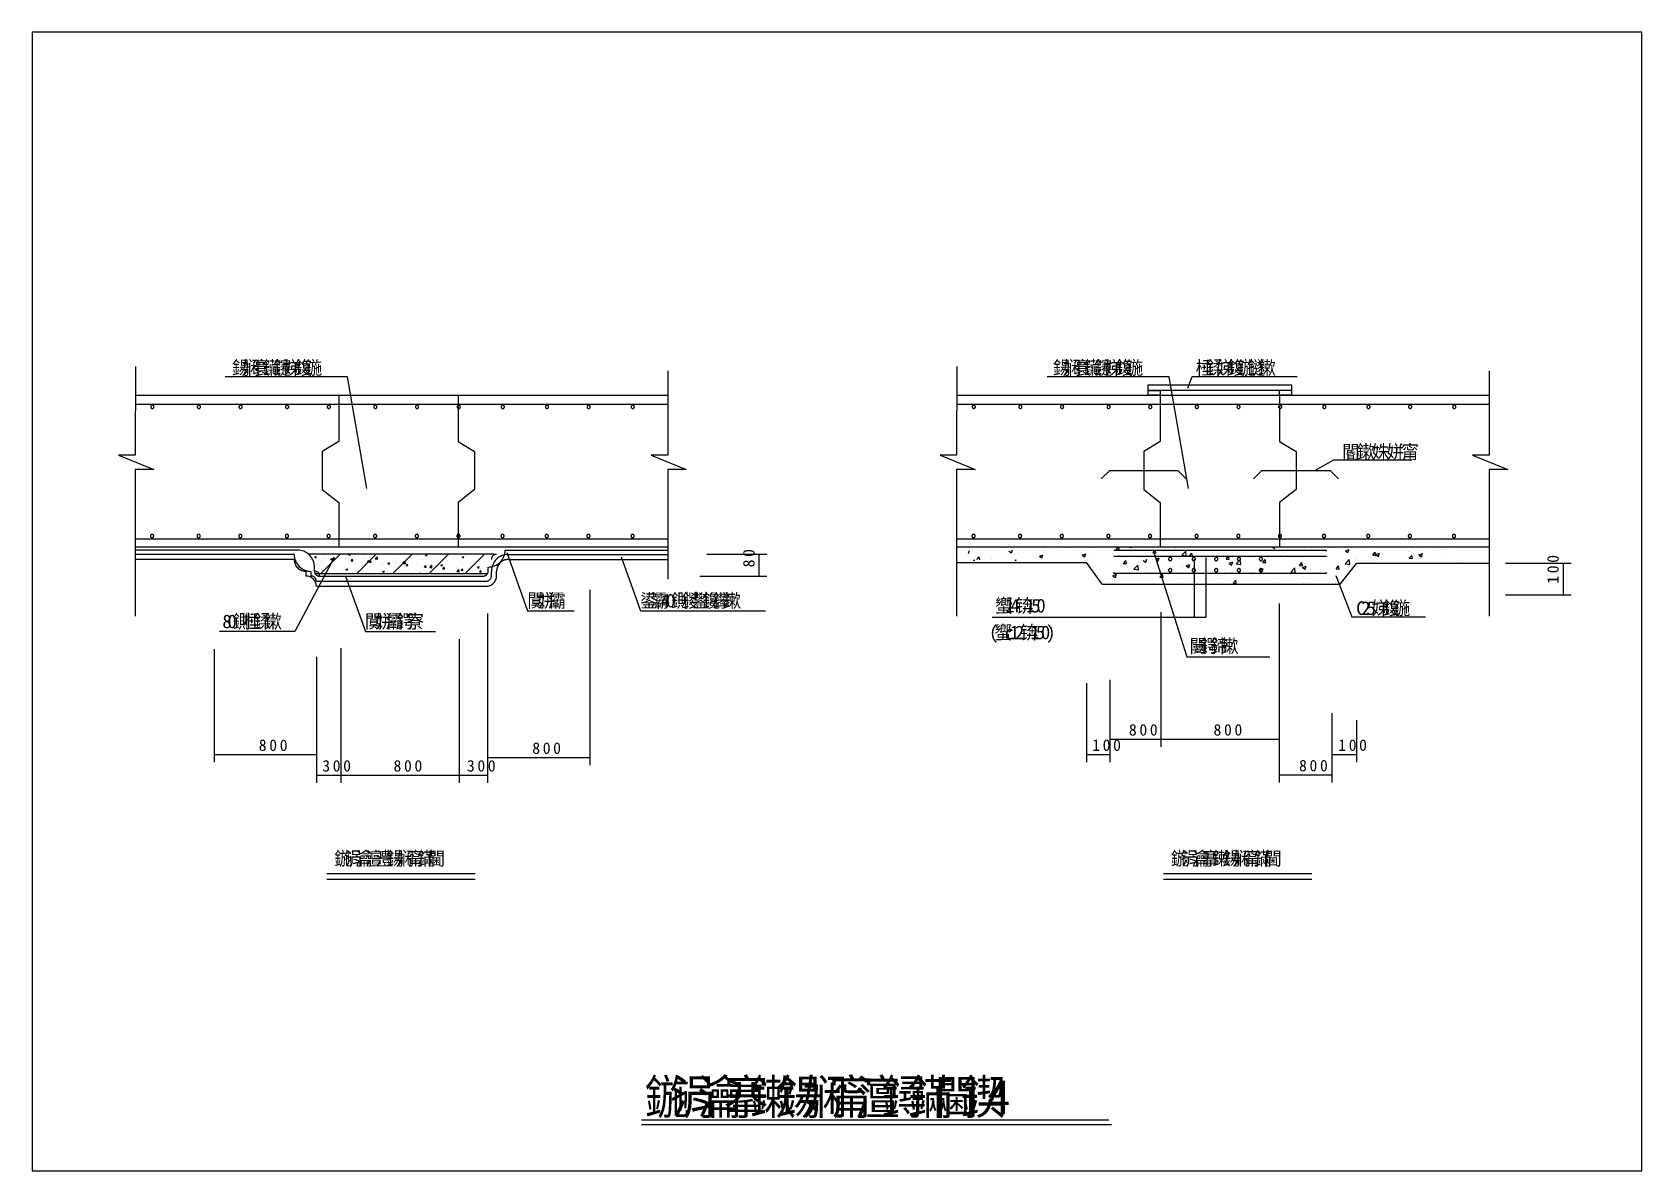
# Model space of a CAD drawing. Header units: metres. Extents: x 0 to 420, y 0 to 297.
import ezdxf

# ---------------------------------------------------------------- set-up
doc = ezdxf.new("R2010")
doc.units = ezdxf.units.M

msp = doc.modelspace()

# ---------------------------------------------------------------- texts
for s, height, p in [('鍚', 3.55, (52.12, 207.7)), ('娴', 3.55, (54.82, 207.7)), ('寰', 3.55, (57.53, 207.7)), ('鑶', 3.55, (60.23, 207.7)), ('鑳', 3.55, (62.94, 207.7)), ('娣', 3.55, (65.64, 207.7)), ('鍑', 3.55, (68.34, 207.7)), ('鍦', 3.55, (71.05, 207.7)), ('鍚', 3.55, (266.33, 207.7)), ('娴', 3.55, (269.03, 207.7)), ('寰', 3.55, (271.74, 207.7)), ('鑶', 3.55, (274.44, 207.7)), ('鑳', 3.55, (277.14, 207.7)), ('娣', 3.55, (279.85, 207.7)), ('鍑', 3.55, (282.55, 207.7)), ('鍦', 3.55, (285.26, 207.7)), ('棰', 3.55, (303.61, 207.7)), ('鍒', 3.55, (306.31, 207.7)), ('娣', 3.55, (309.02, 207.7)), ('鍑', 3.55, (311.72, 207.7)), ('鍦', 3.55, (314.43, 207.7)), ('鐩', 3.55, (317.13, 207.7)), ('鏉', 3.55, (319.83, 207.7)), ('閽', 3.55, (341.79, 185.78)), ('鏉', 3.55, (345.65, 185.78)), ('姝', 3.55, (349.51, 185.78)), ('姘', 3.55, (353.38, 185.78)), ('甯', 3.55, (357.24, 185.78)), ('闃', 3.55, (129.18, 146.96)), ('姘', 3.55, (131.89, 146.96)), ('灞', 3.55, (134.59, 146.96)), ('鍙', 3.55, (158.63, 146.96)), ('灞', 3.55, (161.34, 146.96)), ('4', 3.55, (164.04, 146.96)), ('0', 3.55, (165.4, 146.96)), ('鍘', 3.55, (166.75, 146.96)), ('鍐', 3.55, (169.45, 146.96)), ('鐢', 3.55, (172.16, 146.96)), ('鑱', 3.55, (174.86, 146.96)), ('鑻', 3.55, (177.56, 146.96)), ('鏉', 3.55, (180.27, 146.96)), ('蠁', 3.55, (251.21, 145.65)), ('1', 3.55, (253.92, 145.65)), ('4', 3.55, (255.27, 145.65)), ('锛', 3.55, (256.62, 145.65)), ('1', 3.55, (259.33, 145.65)), ('5', 3.55, (260.68, 145.65)), ('0', 3.55, (262.03, 145.65)), ('C', 3.55, (345.48, 145)), ('2', 3.55, (346.83, 145)), ('5', 3.55, (348.19, 145)), ('娣', 3.55, (349.54, 145)), ('鍑', 3.55, (352.24, 145)), ('鍦', 3.55, (354.95, 145)), ('8', 3.55, (49.62, 141.54)), ('0', 3.55, (50.98, 141.54)), ('鍘', 3.55, (52.33, 141.54)), ('棰', 3.55, (55.03, 141.54)), ('鍒', 3.55, (57.74, 141.54)), ('鏉', 3.55, (60.44, 141.54)), ('闃', 3.55, (86.82, 141.54)), ('姘', 3.55, (89.53, 141.54)), ('灞', 3.55, (92.23, 141.54)), ('鍔', 3.55, (94.94, 141.54)), ('寮', 3.55, (97.64, 141.54)), ('(', 3.55, (249.7, 138.66)), ('蠁', 3.55, (251.05, 138.66)), ('c', 3.55, (253.76, 138.66)), ('1', 3.55, (255.11, 138.66)), ('2', 3.55, (256.46, 138.66)), ('锛', 3.55, (257.81, 138.66)), ('1', 3.55, (260.52, 138.66)), ('5', 3.55, (261.87, 138.66)), ('0', 3.55, (263.22, 138.66)), (')', 3.55, (264.57, 138.66)), ('闄', 3.55, (301.98, 135.12)), ('鍔', 3.55, (304.69, 135.12)), ('鍗', 3.55, (307.39, 135.12)), ('鏉', 3.55, (310.09, 135.12)), ('8', 3, (286.17, 113.53)), ('0', 3, (288.9, 113.53)), ('0', 3, (291.63, 113.53)), ('8', 3, (308.25, 113.53)), ('0', 3, (310.98, 113.53)), ('0', 3, (313.71, 113.53)), ('8', 3, (59.13, 109.51)), ('0', 3, (61.86, 109.51)), ('0', 3, (64.59, 109.51)), ('8', 3, (130.49, 108.75)), ('0', 3, (133.22, 108.75)), ('0', 3, (135.94, 108.75)), ('1', 3, (276.58, 109.53)), ('0', 3, (279.31, 109.53)), ('0', 3, (282.04, 109.53)), ('1', 3, (340.79, 109.53)), ('0', 3, (343.52, 109.53)), ('0', 3, (346.24, 109.53)), ('3', 3, (75.69, 104.14)), ('0', 3, (78.42, 104.14)), ('0', 3, (81.15, 104.14)), ('8', 3, (94.28, 104.14)), ('0', 3, (97.01, 104.14)), ('0', 3, (99.74, 104.14)), ('3', 3, (113.44, 104.14)), ('0', 3, (116.17, 104.14)), ('0', 3, (118.89, 104.14)), ('8', 3, (330.56, 104.2)), ('0', 3, (333.29, 104.2)), ('0', 3, (336.02, 104.2)), ('鍦', 3.55, (78.84, 79.69)), ('涓', 3.55, (81.54, 79.69)), ('瀹', 3.55, (84.24, 79.69)), ('澶', 3.55, (86.95, 79.69)), ('澧', 3.55, (89.65, 79.69)), ('鍚', 3.55, (92.36, 79.69)), ('娴', 3.55, (95.06, 79.69)), ('甯', 3.55, (97.77, 79.69)), ('鏋', 3.55, (100.47, 79.69)), ('閫', 3.55, (103.17, 79.69)), ('鍦', 3.55, (297.13, 79.69)), ('涓', 3.55, (299.83, 79.69)), ('瀹', 3.55, (302.54, 79.69)), ('搴', 3.55, (305.24, 79.69)), ('鏉', 3.55, (307.94, 79.69)), ('鍚', 3.55, (310.65, 79.69)), ('娴', 3.55, (313.35, 79.69)), ('甯', 3.55, (316.06, 79.69)), ('鏋', 3.55, (318.76, 79.69)), ('閫', 3.55, (321.47, 79.69)), ('鍦', 9.02, (159.86, 14.74)), ('涓', 9.02, (166.72, 14.74)), ('瀹', 9.02, (173.58, 14.74)), ('搴', 9.02, (180.45, 14.74)), ('鏉', 9.02, (187.31, 14.74)), ('鍚', 9.02, (194.18, 14.74)), ('娴', 9.02, (201.04, 14.74)), ('甯', 9.02, (207.91, 14.74)), ('澶', 9.02, (214.77, 14.74)), ('鐞', 9.02, (221.64, 14.74)), ('鏋', 9.02, (228.5, 14.74)), ('閫', 9.02, (235.36, 14.74)), ('鍥', 9.02, (242.23, 14.74)), ('4', 9.02, (249.09, 14.74))]:
    msp.add_text(s, height=height).set_placement(p)
for s, p in [('0', (188.47, 160.13)), ('0', (398.31, 158.6)), ('8', (188.47, 157.4)), ('0', (398.31, 155.87)), ('1', (398.31, 153.15))]:
    msp.add_text(s, height=3, rotation=90).set_placement(p)

# ---------------------------------------------------------------- linework, layer by layer
for p, q in [((420, 297), (0, 297)), ((0, 297), (0, 0)), ((420, 0), (420, 297)), ((26.92, 209.78), (26.87, 186.7)), ((82.3, 207.1), (50.39, 207.1)), ((87.35, 178.01), (82.3, 207.1)), ((165.83, 208.64), (165.83, 186.7)), ((241.27, 209.78), (241.22, 186.7)), ((296.65, 207.1), (264.84, 207.1)), ((301.7, 178.01), (296.65, 207.1)), ((301.54, 204.16), (302.71, 207.17)), ((302.71, 207.17), (330.09, 207.17)), ((380.18, 208.64), (380.18, 186.7)), ((26.87, 202.28), (165.83, 202.28)), ((79.99, 202.28), (79.99, 190.22)), ((111.11, 202.28), (111.11, 190.22)), ((241.22, 202.28), (380.18, 202.28)), ((291.15, 205), (328.63, 205)), ((291.15, 203.57), (291.15, 205)), ((328.63, 203.57), (291.15, 203.57)), ((291.15, 203.57), (294.34, 203.57)), ((291.15, 202.28), (291.15, 203.57)), ((294.34, 202.28), (291.15, 202.28)), ((294.34, 203.57), (294.34, 202.28)), ((294.34, 202.28), (294.34, 190.22)), ((325.43, 202.29), (325.43, 203.58)), ((328.63, 202.29), (325.43, 202.29)), ((325.46, 202.28), (325.46, 190.22)), ((328.63, 205), (328.63, 202.29)), ((26.87, 199.95), (165.83, 199.95)), ((241.22, 199.95), (380.18, 199.95)), ((79.99, 190.22), (75.69, 187.67)), ((111.11, 190.22), (115.42, 187.67)), ((294.34, 190.22), (290.03, 187.67)), ((325.46, 190.22), (329.77, 187.67)), ((26.87, 186.7), (22.56, 186.7)), ((22.56, 186.7), (31.73, 182.93)), ((75.69, 187.67), (75.69, 177.71)), ((115.42, 187.67), (115.42, 177.71)), ((161.51, 186.7), (170.68, 182.93)), ((165.83, 186.7), (161.51, 186.7)), ((236.91, 186.7), (246.08, 182.93)), ((241.22, 186.7), (236.91, 186.7)), ((290.03, 187.67), (290.03, 177.71)), ((329.77, 187.67), (329.77, 177.71)), ((334.64, 182.69), (339.63, 185.49)), ((339.63, 185.49), (360.03, 185.49)), ((380.18, 186.7), (375.86, 186.7)), ((375.86, 186.7), (385.03, 182.93)), ((26.87, 182.93), (26.87, 144.65)), ((31.73, 182.93), (26.87, 182.93)), ((165.83, 182.93), (165.83, 154.29)), ((170.68, 182.93), (165.83, 182.93)), ((241.22, 182.93), (241.22, 144.65)), ((246.08, 182.93), (241.22, 182.93)), ((278.93, 180.47), (281.15, 182.69)), ((281.15, 182.69), (298.92, 182.69)), ((298.92, 182.69), (301.14, 180.47)), ((318.67, 180.47), (320.89, 182.69)), ((320.89, 182.69), (338.66, 182.69)), ((338.66, 182.69), (340.88, 180.47)), ((380.18, 182.93), (380.18, 144.65)), ((385.03, 182.93), (380.18, 182.93)), ((75.69, 177.71), (79.99, 174.34)), ((115.42, 177.71), (111.11, 174.34)), ((290.03, 177.71), (294.34, 174.34)), ((329.77, 177.71), (325.46, 174.34)), ((79.99, 174.34), (79.99, 162.76)), ((111.11, 174.34), (111.11, 162.76)), ((294.34, 174.34), (294.34, 162.76)), ((325.46, 174.34), (325.46, 162.76)), ((26.87, 164.85), (165.83, 164.85)), ((241.22, 164.85), (380.18, 164.85)), ((26.87, 162.76), (165.83, 162.76)), ((69.21, 161.93), (26.87, 161.93)), ((68.37, 160.8), (26.87, 160.8)), ((78.77, 160.01), (68.55, 140.67)), ((120.54, 160.86), (72.1, 160.86)), ((72.72, 160.76), (72.72, 160.76)), ((73.71, 159.97), (74.04, 160.36)), ((73.71, 159.97), (74.11, 159.94)), ((74.11, 159.94), (74.04, 160.36)), ((74.39, 160.26), (74.39, 160.26)), ((75.28, 155.79), (80.35, 160.86)), ((75.64, 159.78), (75.64, 159.78)), ((75.84, 160.77), (75.84, 160.77)), ((76.27, 160.61), (76.27, 160.61)), ((77.85, 160.76), (77.85, 160.76)), ((77.87, 159.55), (78.34, 159.73)), ((78.2, 159.33), (78.34, 159.73)), ((78.49, 159.56), (78.82, 159.94)), ((78.89, 159.52), (78.82, 159.94)), ((79.53, 160.45), (79.53, 160.45)), ((79.83, 160.46), (79.83, 160.46)), ((82.38, 160.72), (82.51, 160.86)), ((82.38, 160.72), (82.97, 160.62)), ((82.97, 160.62), (82.95, 160.86)), ((83.39, 160.31), (83.39, 160.31)), ((84.71, 155.79), (89.77, 160.86)), ((86.68, 159.8), (86.68, 159.8)), ((86.94, 160.16), (86.94, 160.16)), ((88.02, 159.94), (88.02, 159.94)), ((89.49, 159.61), (90.01, 160.15)), ((89.49, 159.61), (90.09, 159.52)), ((90.09, 159.52), (90.01, 160.15)), ((90.5, 160.01), (90.5, 160.01)), ((90.89, 160.36), (90.89, 160.36)), ((91.44, 160.41), (91.44, 160.41)), ((92.56, 160.58), (92.56, 160.58)), ((94.06, 159.86), (94.06, 159.86)), ((94.13, 155.79), (99.19, 160.86)), ((94.81, 160.83), (94.81, 160.83)), ((97.62, 159.71), (97.62, 159.71)), ((98.68, 159.81), (98.68, 159.81)), ((102.57, 160.47), (102.57, 160.47)), ((102.62, 160.64), (103.09, 160.82)), ((102.62, 160.64), (102.95, 160.41)), ((102.95, 160.41), (103.09, 160.82)), ((103.55, 155.79), (108.62, 160.86)), ((104.98, 160.01), (104.98, 160.01)), ((105.94, 159.94), (105.94, 159.94)), ((107.61, 160.16), (107.61, 160.16)), ((108.05, 159.68), (108.05, 159.68)), ((108.44, 160.51), (108.44, 160.51)), ((110.13, 160.49), (110.13, 160.49)), ((111.94, 160.34), (111.94, 160.34)), ((112.2, 160.1), (112.67, 160.28)), ((112.2, 160.1), (112.53, 159.88)), ((112.53, 159.88), (112.67, 160.28)), ((112.98, 155.79), (118.04, 160.86)), ((118.6, 159.69), (118.6, 159.69)), ((120.59, 160.81), (120.63, 160.86)), ((123.43, 161.93), (165.83, 161.93)), ((123.85, 161.28), (129.28, 146.05)), ((124.27, 160.8), (165.83, 160.8)), ((153.7, 160.17), (158.74, 146.05)), ((176.02, 160.83), (191.72, 160.83)), ((189.72, 155.15), (189.72, 160.83)), ((241.22, 162.76), (380.18, 162.76)), ((244.32, 160.98), (244.59, 161.78)), ((246.47, 159.43), (247.12, 160.19)), ((247.27, 159.36), (247.12, 160.19)), ((249.91, 160.17), (249.91, 160.17)), ((250.19, 159.73), (250.19, 159.73)), ((250.35, 160.11), (250.35, 160.11)), ((253.24, 160.61), (253.24, 160.61)), ((254.04, 162.51), (254.04, 162.51)), ((254.85, 161.67), (255.52, 161.22)), ((255.52, 161.22), (255.79, 162.02)), ((257.03, 160.67), (257.03, 160.67)), ((257.19, 161.05), (257.19, 161.05)), ((258.29, 161.28), (258.29, 161.28)), ((261.82, 159.79), (261.82, 159.79)), ((262.81, 160.36), (263.74, 160.71)), ((262.81, 160.36), (263.47, 159.91)), ((263.47, 159.91), (263.74, 160.71)), ((263.76, 161.52), (263.76, 161.52)), ((263.92, 161.9), (263.92, 161.9)), ((266.71, 162.39), (266.71, 162.39)), ((269.59, 161.12), (269.59, 161.12)), ((270.68, 162.52), (270.68, 162.52)), ((274.01, 160.6), (274.94, 160.96)), ((274.01, 160.6), (274.67, 160.15)), ((274.67, 160.15), (274.94, 160.96)), ((277.36, 162.46), (277.36, 162.46)), ((282.2, 161.85), (337.66, 161.85)), ((282.2, 160.35), (337.66, 160.35)), ((282.86, 162.05), (283.46, 162.76)), ((282.86, 162.05), (283.66, 161.98)), ((283.66, 161.98), (283.51, 162.76)), ((283.51, 160.54), (283.51, 160.54)), ((284.26, 160.26), (284.26, 160.26)), ((285.77, 162.76), (286.91, 162.59)), ((286.85, 160.98), (286.85, 160.98)), ((286.91, 162.59), (286.89, 162.76)), ((291.18, 161.26), (291.18, 161.26)), ((291.89, 161.65), (291.89, 161.65)), ((292.42, 161.21), (293.07, 161.98)), ((292.42, 161.21), (293.22, 161.14)), ((292.48, 161.85), (301.26, 134.07)), ((293.22, 161.14), (293.07, 161.98)), ((293.16, 159.53), (294.09, 159.89)), ((293.82, 159.08), (294.09, 159.89)), ((298.03, 162.2), (298.03, 162.2)), ((298.26, 162.54), (298.26, 162.54)), ((299.94, 160.57), (300.98, 161.65)), ((299.94, 160.57), (301.13, 160.38)), ((300.31, 162.75), (300.31, 162.75)), ((301.13, 160.38), (300.98, 161.65)), ((301.98, 160.38), (302.62, 161.14)), ((301.98, 160.38), (302.78, 160.31)), ((302.78, 160.31), (302.62, 161.14)), ((305.38, 162.24), (305.38, 162.24)), ((306.25, 160.01), (306.25, 144.32)), ((307.9, 159.84), (307.9, 159.84)), ((311.52, 159.61), (311.52, 159.61)), ((311.54, 159.54), (312.18, 160.31)), ((312.34, 159.47), (312.18, 160.31)), ((312.49, 161.94), (312.49, 161.94)), ((313.61, 159.71), (313.61, 159.71)), ((315.67, 161.18), (315.67, 161.18)), ((316.94, 160.15), (316.94, 160.15)), ((318.36, 160.55), (318.36, 160.55)), ((319.61, 161.64), (319.61, 161.64)), ((321.99, 160.81), (321.99, 160.81)), ((323.45, 162.51), (323.45, 162.51)), ((323.51, 162.76), (323.52, 162.76)), ((323.51, 162.76), (324.18, 162.31)), ((324.18, 162.31), (324.33, 162.76)), ((325.09, 161.4), (325.09, 161.4)), ((326.72, 161.34), (326.72, 161.34)), ((330.41, 161.92), (330.41, 161.92)), ((332.01, 162.4), (332.01, 162.4)), ((333.74, 162.36), (333.74, 162.36)), ((333.84, 161.04), (333.84, 161.04)), ((334.41, 160.92), (334.41, 160.92)), ((337.66, 161.85), (337.66, 161.63)), ((337.66, 160.35), (337.66, 160.12)), ((338.14, 162.53), (338.14, 162.53)), ((340.95, 160.74), (340.95, 160.74)), ((342.19, 162.25), (342.19, 162.25)), ((342.67, 161.69), (343.6, 162.05)), ((342.67, 161.69), (343.33, 161.25)), ((343.33, 161.25), (343.6, 162.05)), ((345.26, 162.23), (345.26, 162.23)), ((345.27, 159.72), (345.27, 159.72)), ((345.43, 159.76), (345.43, 159.76)), ((348.07, 160.44), (348.07, 160.44)), ((349.78, 160.6), (350.42, 161.36)), ((349.78, 160.6), (350.58, 160.53)), ((350.58, 160.53), (350.42, 161.36)), ((350.62, 160.73), (351.56, 161.09)), ((350.62, 160.73), (351.28, 160.28)), ((351.29, 160.28), (351.56, 161.09)), ((352.09, 159.98), (352.09, 159.98)), ((352.19, 160.72), (352.19, 160.72)), ((352.35, 160.76), (352.35, 160.76)), ((352.37, 161.93), (352.37, 161.93)), ((355.18, 160.14), (355.18, 160.14)), ((359.03, 161.66), (359.03, 161.66)), ((359.19, 161.7), (359.19, 161.7)), ((359.34, 159.76), (359.98, 160.53)), ((359.34, 159.76), (360.14, 159.69)), ((359.48, 161.63), (359.48, 161.63)), ((360.14, 159.69), (359.98, 160.53)), ((360.51, 161.09), (360.51, 161.09)), ((361.82, 160.63), (362.75, 160.99)), ((361.82, 160.63), (362.48, 160.18)), ((362.29, 159.84), (362.29, 159.84)), ((362.48, 160.18), (362.75, 160.99)), ((362.82, 160.26), (362.82, 160.26)), ((363.84, 161.53), (363.84, 161.53)), ((365.93, 162.55), (365.93, 162.55)), ((366.6, 161.33), (366.6, 161.33)), ((368.89, 162.19), (368.89, 162.19)), ((370.59, 161.59), (370.59, 161.59)), ((68.37, 159.47), (26.87, 159.47)), ((71.48, 155.15), (71.48, 156.36)), ((72.81, 155.15), (72.81, 156.36)), ((73.65, 156.44), (73.65, 157.48)), ((73.82, 155.79), (118.82, 155.79)), ((74.09, 158.15), (74.09, 158.15)), ((74.23, 155.82), (74.23, 155.82)), ((74.31, 158.04), (74.31, 158.04)), ((74.98, 157.21), (74.98, 157.21)), ((75.37, 155.8), (75.37, 155.8)), ((75.76, 158.37), (75.76, 158.37)), ((76.38, 156.31), (76.38, 156.31)), ((76.53, 156.07), (76.53, 156.07)), ((77.69, 156.32), (77.69, 156.32)), ((77.77, 158.54), (77.77, 158.54)), ((77.87, 159.55), (78.2, 159.33)), ((78.28, 158.7), (78.28, 158.7)), ((78.49, 159.56), (78.89, 159.52)), ((78.53, 157.06), (78.53, 157.06)), ((79.25, 156.47), (79.25, 156.47)), ((79.94, 156.16), (79.94, 156.16)), ((80.73, 156.62), (80.73, 156.62)), ((81.11, 156.79), (81.11, 156.79)), ((81.19, 159.01), (81.19, 159.01)), ((81.85, 156.87), (82.31, 157.05)), ((81.85, 156.87), (82.18, 156.65)), ((82.09, 156.91), (82.09, 156.91)), ((82.18, 156.65), (82.31, 157.05)), ((82.4, 156.84), (82.4, 156.84)), ((82.49, 159.25), (82.49, 159.25)), ((83.14, 157.14), (83.14, 157.14)), ((83.27, 159.14), (83.6, 159.52)), ((83.27, 159.14), (83.67, 159.1)), ((83.49, 156.01), (83.49, 156.01)), ((83.67, 159.1), (83.6, 159.52)), ((84.16, 159.47), (84.16, 159.47)), ((84.48, 157.22), (84.48, 157.22)), ((84.56, 159.44), (84.56, 159.44)), ((84.93, 157.18), (84.93, 157.18)), ((85.65, 156.76), (85.65, 156.76)), ((87.02, 157.81), (87.02, 157.81)), ((87.05, 155.86), (87.05, 155.86)), ((87.45, 159.02), (87.91, 159.2)), ((87.45, 159.02), (87.78, 158.8)), ((87.78, 158.8), (87.91, 159.2)), ((87.94, 157.72), (87.94, 157.72)), ((88.05, 158.72), (88.37, 159.1)), ((88.05, 158.72), (88.45, 158.69)), ((88.45, 158.69), (88.38, 159.1)), ((88.62, 156.34), (88.62, 156.34)), ((89.14, 157.73), (89.14, 157.73)), ((89.2, 156.61), (89.2, 156.61)), ((90.8, 157.95), (90.8, 157.95)), ((90.91, 158.47), (90.91, 158.47)), ((91.28, 155.97), (91.28, 155.97)), ((91.36, 158.19), (91.36, 158.19)), ((91.42, 156.34), (91.89, 156.52)), ((91.42, 156.34), (91.76, 156.11)), ((91.76, 156.11), (91.89, 156.52)), ((92.51, 157.01), (92.51, 157.01)), ((92.76, 156.46), (92.76, 156.46)), ((92.83, 158.3), (93.15, 158.68)), ((92.83, 158.3), (93.23, 158.27)), ((93.23, 158.27), (93.15, 158.68)), ((93.33, 158.28), (93.33, 158.28)), ((94.65, 156.4), (94.65, 156.4)), ((94.73, 158.62), (94.73, 158.62)), ((94.8, 159.14), (94.8, 159.14)), ((95.78, 156.21), (95.78, 156.21)), ((96.32, 156.31), (96.32, 156.31)), ((96.39, 157.68), (96.39, 157.68)), ((96.6, 158.51), (97.12, 159.05)), ((96.6, 158.51), (97.2, 158.42)), ((97.02, 158.49), (97.49, 158.67)), ((97.02, 158.49), (97.36, 158.26)), ((97.2, 158.42), (97.12, 159.05)), ((97.36, 158.26), (97.49, 158.67)), ((97.45, 156.43), (97.45, 156.43)), ((97.54, 158.84), (97.54, 158.84)), ((97.61, 157.88), (97.93, 158.27)), ((97.61, 157.88), (98.01, 157.85)), ((98.01, 157.85), (97.93, 158.27)), ((98.11, 156.9), (98.11, 156.9)), ((98.19, 159.11), (98.19, 159.11)), ((99.2, 159.06), (99.2, 159.06)), ((99.88, 156.16), (99.88, 156.16)), ((99.98, 156.76), (99.98, 156.76)), ((100.28, 158.34), (100.28, 158.34)), ((101, 155.8), (101.47, 155.98)), ((101, 155.8), (101.02, 155.79)), ((101.17, 159.56), (101.17, 159.56)), ((101.4, 155.79), (101.47, 155.98)), ((101.53, 157.37), (101.53, 157.37)), ((101.61, 159.58), (101.61, 159.58)), ((101.73, 159.39), (101.73, 159.39)), ((102.39, 157.47), (102.71, 157.85)), ((102.39, 157.47), (102.79, 157.43)), ((102.79, 157.43), (102.71, 157.85)), ((102.83, 156.01), (102.83, 156.01)), ((103.43, 156.01), (103.43, 156.01)), ((103.72, 157.41), (104.24, 157.95)), ((103.72, 157.41), (104.31, 157.32)), ((104.17, 159.01), (104.17, 159.01)), ((104.18, 157.31), (104.18, 157.31)), ((104.31, 157.32), (104.24, 157.95)), ((104.73, 159.41), (104.73, 159.41)), ((104.9, 157.79), (104.9, 157.79)), ((105.85, 157.53), (105.85, 157.53)), ((106.6, 157.95), (107.07, 158.13)), ((106.6, 157.95), (106.93, 157.73)), ((106.71, 156.68), (106.71, 156.68)), ((106.93, 157.73), (107.07, 158.13)), ((106.99, 155.86), (106.99, 155.86)), ((107.17, 157.05), (107.49, 157.43)), ((107.17, 157.05), (107.57, 157.01)), ((107.57, 157.01), (107.49, 157.43)), ((108.28, 156.07), (108.28, 156.07)), ((108.29, 159.26), (108.29, 159.26)), ((108.36, 158.29), (108.36, 158.29)), ((108.38, 157.87), (108.38, 157.87)), ((110.6, 157.35), (110.6, 157.35)), ((110.83, 156.3), (111.35, 156.85)), ((110.83, 156.3), (111.42, 156.21)), ((110.83, 155.79), (110.83, 155.79)), ((111.42, 156.21), (111.35, 156.85)), ((111.7, 156.54), (111.7, 156.54)), ((111.78, 158.76), (111.78, 158.76)), ((111.85, 159.11), (111.85, 159.11)), ((111.95, 156.63), (112.27, 157.01)), ((111.95, 156.63), (112.35, 156.59)), ((112.35, 156.59), (112.27, 157.01)), ((112.5, 156.01), (112.5, 156.01)), ((112.58, 158.42), (112.58, 158.42)), ((114.25, 158.64), (114.25, 158.64)), ((114.48, 158.01), (114.48, 158.01)), ((115.02, 156.34), (115.02, 156.34)), ((115.06, 156.97), (115.06, 156.97)), ((115.14, 159.19), (115.14, 159.19)), ((115.4, 158.96), (115.4, 158.96)), ((116.18, 157.42), (116.64, 157.6)), ((116.18, 157.42), (116.51, 157.2)), ((116.51, 157.2), (116.64, 157.6)), ((116.73, 156.21), (117.05, 156.59)), ((116.73, 156.21), (117.13, 156.18)), ((116.78, 158.97), (116.78, 158.97)), ((117.13, 156.18), (117.05, 156.59)), ((118.37, 158.68), (118.37, 158.68)), ((118.52, 157.47), (118.52, 157.47)), ((118.96, 158.81), (118.96, 158.81)), ((118.99, 156.44), (118.99, 157.48)), ((119.83, 155.15), (119.83, 156.36)), ((121.16, 155.15), (121.16, 156.36)), ((124.27, 159.47), (165.83, 159.47)), ((241.22, 158.67), (275.13, 158.67)), ((245.6, 159.08), (245.85, 159.34)), ((245.88, 159.08), (245.85, 159.34)), ((250.11, 159.36), (250.11, 159.36)), ((256.45, 159.08), (256.68, 159.35)), ((256.73, 159.08), (256.68, 159.35)), ((257.23, 159.06), (257.23, 159.06)), ((264.34, 158.76), (264.34, 158.76)), ((270.05, 158.77), (270.05, 158.77)), ((275.09, 159.43), (275.09, 159.43)), ((279.19, 153.02), (275.13, 158.67)), ((276.81, 156.8), (276.81, 156.8)), ((277.53, 159.41), (277.53, 159.41)), ((278.57, 158.16), (278.57, 158.16)), ((281.96, 155.23), (282.9, 155.59)), ((282.2, 155.78), (282.2, 156.06)), ((337.66, 155.78), (282.2, 155.78)), ((282.63, 154.78), (282.9, 155.59)), ((283.09, 157.46), (283.09, 157.46)), ((283.34, 155.72), (283.34, 155.72)), ((283.94, 157.8), (283.94, 157.8)), ((284.1, 155.82), (284.1, 155.82)), ((284.58, 155.84), (284.58, 155.84)), ((284.71, 158.44), (285.35, 159.2)), ((284.71, 158.44), (285.51, 158.37)), ((284.88, 157.54), (284.88, 157.54)), ((285.51, 158.37), (285.35, 159.2)), ((285.69, 157.86), (285.69, 157.86)), ((285.9, 158.59), (285.9, 158.59)), ((287.49, 156.92), (288.53, 158)), ((287.49, 156.92), (288.67, 156.74)), ((288.39, 156.39), (288.39, 156.39)), ((288.67, 156.74), (288.53, 158)), ((289.92, 159.2), (290.58, 158.76)), ((290.21, 157.16), (290.21, 157.16)), ((290.58, 158.76), (290.85, 159.56)), ((290.7, 157.28), (290.7, 157.28)), ((290.86, 158.8), (290.86, 158.8)), ((291.02, 156.82), (291.02, 156.82)), ((292.36, 157.17), (292.36, 157.17)), ((292.8, 157.56), (292.8, 157.56)), ((292.87, 157.58), (292.87, 157.58)), ((293.02, 158.29), (293.02, 158.29)), ((293.13, 156.76), (293.13, 156.76)), ((293.16, 159.53), (293.82, 159.08)), ((293.3, 155.88), (293.3, 155.88)), ((294.27, 154.83), (294.91, 155.59)), ((295.07, 154.76), (294.91, 155.59)), ((295.55, 157.89), (295.55, 157.89)), ((296.64, 156.32), (296.64, 156.32)), ((296.81, 157.5), (296.81, 157.5)), ((297.7, 156.96), (297.7, 156.96)), ((297.86, 157.76), (297.86, 157.76)), ((299.92, 157.26), (299.92, 157.26)), ((300.13, 158.51), (300.13, 158.51)), ((300.14, 157.94), (300.14, 157.94)), ((301.12, 157.81), (302.05, 158.16)), ((301.12, 157.81), (301.78, 157.36)), ((301.68, 156.99), (301.68, 156.99)), ((301.78, 157.36), (302.05, 158.16)), ((303.19, 159.58), (303.19, 144.32)), ((303.32, 155.58), (303.32, 155.58)), ((304.43, 157.82), (304.43, 157.82)), ((304.6, 158.61), (304.6, 158.61)), ((305.19, 158.6), (305.19, 158.6)), ((307.03, 156.96), (307.03, 156.96)), ((310.1, 158.09), (310.1, 158.09)), ((311.1, 156.91), (311.1, 156.91)), ((311.54, 159.54), (312.34, 159.47)), ((312.31, 158.46), (313.25, 158.82)), ((312.31, 158.46), (312.98, 158.02)), ((312.98, 158.02), (313.25, 158.82)), ((313.44, 158.53), (313.44, 158.53)), ((314.14, 156.65), (314.14, 156.65)), ((314.17, 158.36), (315.21, 159.44)), ((314.17, 158.36), (315.35, 158.18)), ((315.35, 158.18), (315.21, 159.44)), ((316.19, 155.89), (316.19, 155.89)), ((318.2, 156.11), (318.2, 156.11)), ((318.48, 155.56), (318.48, 155.56)), ((318.87, 158.25), (318.87, 158.25)), ((320.27, 156.74), (321.2, 157.1)), ((320.27, 156.74), (320.93, 156.29)), ((320.93, 156.29), (321.2, 157.1)), ((321.1, 158.7), (321.74, 159.47)), ((321.1, 158.7), (321.9, 158.63)), ((321.26, 156.35), (321.26, 156.35)), ((321.9, 158.63), (321.74, 159.47)), ((324.93, 156.97), (324.93, 156.97)), ((326.64, 159.58), (326.64, 159.58)), ((326.9, 156.66), (326.9, 156.66)), ((328.37, 156.05), (328.37, 156.05)), ((328.39, 156.15), (329.43, 157.24)), ((328.39, 156.15), (329.58, 155.97)), ((329.58, 155.97), (329.43, 157.24)), ((330.24, 157.1), (330.24, 157.1)), ((330.66, 157.87), (331.3, 158.63)), ((330.66, 157.87), (331.46, 157.8)), ((331.46, 157.8), (331.3, 158.63)), ((331.47, 157.4), (332.4, 157.75)), ((331.47, 157.4), (332.13, 156.95)), ((331.85, 157.97), (331.85, 157.97)), ((332.13, 156.95), (332.4, 157.75)), ((335.29, 157.77), (335.29, 157.77)), ((335.49, 155.75), (335.49, 155.75)), ((337.66, 156.06), (337.66, 155.78)), ((338.7, 158.9), (338.7, 158.9)), ((339.5, 156.25), (339.5, 156.25)), ((340.22, 157.03), (340.86, 157.8)), ((340.22, 157.03), (341.02, 156.96)), ((341.02, 156.96), (340.86, 157.8)), ((341.28, 153.02), (345.68, 158.51)), ((342.6, 155.45), (342.6, 155.45)), ((342.62, 158.35), (343.65, 159.43)), ((342.62, 158.35), (343.8, 158.17)), ((343.53, 158.46), (343.53, 158.46)), ((343.8, 158.17), (343.65, 159.43)), ((343.7, 158.88), (343.7, 158.88)), ((345.68, 158.51), (380.36, 158.51)), ((347.04, 159.32), (347.04, 159.32)), ((348.58, 159.13), (348.58, 159.13)), ((349.72, 159.55), (349.72, 159.55)), ((355.05, 158.92), (355.05, 158.92)), ((369.41, 159.54), (369.41, 159.54)), ((372.69, 159.11), (372.69, 159.11)), ((384.46, 158.51), (401.56, 158.51)), ((399.56, 150.25), (399.56, 158.51)), ((74.15, 153.82), (118.49, 153.82)), ((74.15, 152.48), (118.49, 152.48)), ((74.98, 155.1), (117.65, 155.1)), ((81.77, 155.1), (86.93, 140.64)), ((145.51, 151.53), (145.51, 105.84)), ((174.25, 155.15), (191.72, 155.15)), ((279.19, 153.02), (341.28, 153.02)), ((279.83, 153.39), (279.83, 153.39)), ((280, 155.29), (280, 155.29)), ((281.96, 155.23), (282.62, 154.78)), ((294.27, 154.83), (295.07, 154.76)), ((297.54, 153.6), (297.54, 153.6)), ((300.13, 153.37), (300.13, 153.37)), ((300.64, 154.3), (300.64, 154.3)), ((306.59, 152.97), (306.59, 152.97)), ((309.93, 153.41), (309.93, 153.41)), ((311.36, 155.18), (311.36, 155.18)), ((313.39, 153.29), (314.03, 154.05)), ((313.39, 153.29), (314.19, 153.22)), ((314.19, 153.22), (314.03, 154.05)), ((318.04, 155.32), (318.04, 155.32)), ((318.66, 153.13), (318.66, 153.13)), ((323.96, 153.58), (323.96, 153.58)), ((325.78, 153.65), (325.78, 153.65)), ((331.53, 153.49), (331.53, 153.49)), ((331.69, 153.53), (331.69, 153.53)), ((331.73, 154.92), (331.73, 154.92)), ((332.89, 153.34), (332.89, 153.34)), ((338.53, 154.47), (338.53, 154.47)), ((340.01, 153.04), (340.01, 153.04)), ((340.03, 153.2), (340.03, 153.2)), ((340.16, 155.31), (344.3, 144.46)), ((340.2, 153.62), (340.2, 153.62)), ((325.34, 148.01), (325.34, 110.62)), ((384.46, 150.25), (401.56, 150.25)), ((118.82, 145.4), (118.82, 105.84)), ((118.82, 145.4), (118.82, 101.23)), ((129.27, 146.05), (141.38, 146.05)), ((158.72, 146.05), (191.38, 146.05)), ((306.25, 144.32), (250.48, 144.32)), ((294.52, 145.71), (294.52, 110.62)), ((294.52, 145.71), (294.52, 110.62)), ((344.3, 144.46), (363.53, 144.46)), ((68.55, 140.67), (48.84, 140.67)), ((86.91, 140.64), (105.23, 140.64)), ((111.37, 138.65), (111.37, 101.23)), ((111.37, 138.62), (111.37, 101.23)), ((325.34, 138.67), (325.34, 101.29)), ((47.48, 136.03), (47.48, 106.6)), ((80.55, 136.32), (80.55, 101.23)), ((80.55, 136.32), (80.55, 101.23)), ((74.15, 134.06), (74.15, 101.23)), ((74.15, 134.06), (74.15, 106.6)), ((301.26, 134.07), (322.96, 134.07)), ((275.13, 127.19), (275.13, 106.62)), ((281.18, 128.11), (281.18, 110.62)), ((281.18, 118.77), (281.18, 106.62)), ((339.14, 119.37), (339.14, 101.29)), ((339.14, 119.37), (339.14, 106.62)), ((345.58, 117.53), (345.58, 106.62)), ((281.18, 112.62), (294.52, 112.62)), ((294.52, 112.62), (325.34, 112.62)), ((47.48, 108.6), (74.15, 108.6)), ((118.82, 107.84), (145.51, 107.84)), ((275.13, 108.62), (281.18, 108.62)), ((339.14, 108.62), (345.58, 108.62)), ((74.15, 103.23), (80.55, 103.23)), ((80.55, 103.23), (111.37, 103.23)), ((111.37, 103.23), (118.82, 103.23)), ((325.34, 103.29), (339.14, 103.29)), ((76.87, 77.59), (115.61, 77.59)), ((76.87, 76.06), (115.61, 76.06)), ((295.17, 77.59), (333.91, 77.59)), ((295.17, 76.06), (333.91, 76.06)), ((158.97, 13.31), (280.94, 13.31)), ((158.97, 12.12), (281.59, 12.12)), ((0, 0), (420, 0))]:
    msp.add_line(p, q)
for points in [[(31.77, 199.28), (31.77, 199.32), (31.77, 199.36), (31.76, 199.4), (31.74, 199.44), (31.72, 199.48), (31.7, 199.52), (31.68, 199.55), (31.65, 199.58), (31.62, 199.61), (31.59, 199.63), (31.55, 199.66), (31.51, 199.67), (31.47, 199.69), (31.43, 199.7), (31.39, 199.7), (31.35, 199.71), (31.31, 199.7), (31.26, 199.7), (31.22, 199.69), (31.18, 199.67), (31.15, 199.66), (31.11, 199.63), (31.08, 199.61), (31.05, 199.58), (31.02, 199.55), (30.99, 199.52), (30.97, 199.48), (30.95, 199.44), (30.94, 199.4), (30.93, 199.36), (30.92, 199.32), (30.92, 199.28), (30.92, 199.24), (30.93, 199.2), (30.94, 199.16), (30.95, 199.12), (30.97, 199.08), (30.99, 199.04), (31.02, 199.01), (31.05, 198.98), (31.08, 198.95), (31.11, 198.92), (31.15, 198.9), (31.18, 198.88), (31.22, 198.87), (31.26, 198.86), (31.31, 198.85), (31.35, 198.85), (31.39, 198.85), (31.43, 198.86), (31.47, 198.87), (31.51, 198.88), (31.55, 198.9), (31.59, 198.92), (31.62, 198.95), (31.65, 198.98), (31.68, 199.01), (31.7, 199.04), (31.72, 199.08), (31.74, 199.12), (31.76, 199.16), (31.77, 199.2), (31.77, 199.24), (31.77, 199.28)], [(43.93, 199.28), (43.92, 199.32), (43.92, 199.36), (43.91, 199.4), (43.89, 199.44), (43.88, 199.48), (43.85, 199.52), (43.83, 199.55), (43.8, 199.58), (43.77, 199.61), (43.74, 199.63), (43.7, 199.66), (43.66, 199.67), (43.62, 199.69), (43.58, 199.7), (43.54, 199.7), (43.5, 199.71), (43.46, 199.7), (43.42, 199.7), (43.38, 199.69), (43.34, 199.67), (43.3, 199.66), (43.26, 199.63), (43.23, 199.61), (43.2, 199.58), (43.17, 199.55), (43.15, 199.52), (43.12, 199.48), (43.11, 199.44), (43.09, 199.4), (43.08, 199.36), (43.08, 199.32), (43.07, 199.28), (43.08, 199.24), (43.08, 199.2), (43.09, 199.16), (43.11, 199.12), (43.12, 199.08), (43.15, 199.04), (43.17, 199.01), (43.2, 198.98), (43.23, 198.95), (43.26, 198.92), (43.3, 198.9), (43.34, 198.88), (43.38, 198.87), (43.42, 198.86), (43.46, 198.85), (43.5, 198.85), (43.54, 198.85), (43.58, 198.86), (43.62, 198.87), (43.66, 198.88), (43.7, 198.9), (43.74, 198.92), (43.77, 198.95), (43.8, 198.98), (43.83, 199.01), (43.85, 199.04), (43.88, 199.08), (43.89, 199.12), (43.91, 199.16), (43.92, 199.2), (43.92, 199.24), (43.93, 199.28)], [(54.8, 199.28), (54.8, 199.32), (54.79, 199.36), (54.78, 199.4), (54.77, 199.44), (54.75, 199.48), (54.73, 199.52), (54.7, 199.55), (54.67, 199.58), (54.64, 199.61), (54.61, 199.63), (54.57, 199.66), (54.54, 199.67), (54.5, 199.69), (54.46, 199.7), (54.41, 199.7), (54.37, 199.71), (54.33, 199.7), (54.29, 199.7), (54.25, 199.69), (54.21, 199.67), (54.17, 199.66), (54.14, 199.63), (54.1, 199.61), (54.07, 199.58), (54.04, 199.55), (54.02, 199.52), (54, 199.48), (53.98, 199.44), (53.96, 199.4), (53.95, 199.36), (53.95, 199.32), (53.95, 199.28), (53.95, 199.24), (53.95, 199.2), (53.96, 199.16), (53.98, 199.12), (54, 199.08), (54.02, 199.04), (54.04, 199.01), (54.07, 198.98), (54.1, 198.95), (54.14, 198.92), (54.17, 198.9), (54.21, 198.88), (54.25, 198.87), (54.29, 198.86), (54.33, 198.85), (54.37, 198.85), (54.41, 198.85), (54.46, 198.86), (54.5, 198.87), (54.54, 198.88), (54.57, 198.9), (54.61, 198.92), (54.64, 198.95), (54.67, 198.98), (54.7, 199.01), (54.73, 199.04), (54.75, 199.08), (54.77, 199.12), (54.78, 199.16), (54.79, 199.2), (54.8, 199.24), (54.8, 199.28)], [(66.95, 199.28), (66.95, 199.32), (66.94, 199.36), (66.93, 199.4), (66.92, 199.44), (66.9, 199.48), (66.88, 199.52), (66.85, 199.55), (66.83, 199.58), (66.8, 199.61), (66.76, 199.63), (66.73, 199.66), (66.69, 199.67), (66.65, 199.69), (66.61, 199.7), (66.57, 199.7), (66.53, 199.71), (66.48, 199.7), (66.44, 199.7), (66.4, 199.69), (66.36, 199.67), (66.32, 199.66), (66.29, 199.63), (66.25, 199.61), (66.22, 199.58), (66.2, 199.55), (66.17, 199.52), (66.15, 199.48), (66.13, 199.44), (66.12, 199.4), (66.11, 199.36), (66.1, 199.32), (66.1, 199.28), (66.1, 199.24), (66.11, 199.2), (66.12, 199.16), (66.13, 199.12), (66.15, 199.08), (66.17, 199.04), (66.2, 199.01), (66.22, 198.98), (66.25, 198.95), (66.29, 198.92), (66.32, 198.9), (66.36, 198.88), (66.4, 198.87), (66.44, 198.86), (66.48, 198.85), (66.53, 198.85), (66.57, 198.85), (66.61, 198.86), (66.65, 198.87), (66.69, 198.88), (66.73, 198.9), (66.76, 198.92), (66.8, 198.95), (66.83, 198.98), (66.85, 199.01), (66.88, 199.04), (66.9, 199.08), (66.92, 199.12), (66.93, 199.16), (66.94, 199.2), (66.95, 199.24), (66.95, 199.28)], [(77.82, 199.28), (77.82, 199.32), (77.82, 199.36), (77.81, 199.4), (77.79, 199.44), (77.77, 199.48), (77.75, 199.52), (77.73, 199.55), (77.7, 199.58), (77.67, 199.61), (77.63, 199.63), (77.6, 199.66), (77.56, 199.67), (77.52, 199.69), (77.48, 199.7), (77.44, 199.7), (77.4, 199.71), (77.36, 199.7), (77.31, 199.7), (77.27, 199.69), (77.23, 199.67), (77.2, 199.66), (77.16, 199.63), (77.13, 199.61), (77.1, 199.58), (77.07, 199.55), (77.04, 199.52), (77.02, 199.48), (77, 199.44), (76.99, 199.4), (76.98, 199.36), (76.97, 199.32), (76.97, 199.28), (76.97, 199.24), (76.98, 199.2), (76.99, 199.16), (77, 199.12), (77.02, 199.08), (77.04, 199.04), (77.07, 199.01), (77.1, 198.98), (77.13, 198.95), (77.16, 198.92), (77.2, 198.9), (77.23, 198.88), (77.27, 198.87), (77.31, 198.86), (77.36, 198.85), (77.4, 198.85), (77.44, 198.85), (77.48, 198.86), (77.52, 198.87), (77.56, 198.88), (77.6, 198.9), (77.63, 198.92), (77.67, 198.95), (77.7, 198.98), (77.73, 199.01), (77.75, 199.04), (77.77, 199.08), (77.79, 199.12), (77.81, 199.16), (77.82, 199.2), (77.82, 199.24), (77.82, 199.28)], [(89.98, 199.28), (89.97, 199.32), (89.97, 199.36), (89.96, 199.4), (89.94, 199.44), (89.93, 199.48), (89.9, 199.52), (89.88, 199.55), (89.85, 199.58), (89.82, 199.61), (89.79, 199.63), (89.75, 199.66), (89.71, 199.67), (89.67, 199.69), (89.63, 199.7), (89.59, 199.7), (89.55, 199.71), (89.51, 199.7), (89.47, 199.7), (89.43, 199.69), (89.39, 199.67), (89.35, 199.66), (89.31, 199.63), (89.28, 199.61), (89.25, 199.58), (89.22, 199.55), (89.2, 199.52), (89.17, 199.48), (89.16, 199.44), (89.14, 199.4), (89.13, 199.36), (89.13, 199.32), (89.12, 199.28), (89.13, 199.24), (89.13, 199.2), (89.14, 199.16), (89.16, 199.12), (89.17, 199.08), (89.2, 199.04), (89.22, 199.01), (89.25, 198.98), (89.28, 198.95), (89.31, 198.92), (89.35, 198.9), (89.39, 198.88), (89.43, 198.87), (89.47, 198.86), (89.51, 198.85), (89.55, 198.85), (89.59, 198.85), (89.63, 198.86), (89.67, 198.87), (89.71, 198.88), (89.75, 198.9), (89.79, 198.92), (89.82, 198.95), (89.85, 198.98), (89.88, 199.01), (89.9, 199.04), (89.93, 199.08), (89.94, 199.12), (89.96, 199.16), (89.97, 199.2), (89.97, 199.24), (89.98, 199.28)], [(100.85, 199.28), (100.85, 199.32), (100.84, 199.36), (100.83, 199.4), (100.82, 199.44), (100.8, 199.48), (100.78, 199.52), (100.75, 199.55), (100.72, 199.58), (100.69, 199.61), (100.66, 199.63), (100.62, 199.66), (100.59, 199.67), (100.55, 199.69), (100.51, 199.7), (100.46, 199.7), (100.42, 199.71), (100.38, 199.7), (100.34, 199.7), (100.3, 199.69), (100.26, 199.67), (100.22, 199.66), (100.19, 199.63), (100.15, 199.61), (100.12, 199.58), (100.09, 199.55), (100.07, 199.52), (100.05, 199.48), (100.03, 199.44), (100.01, 199.4), (100, 199.36), (100, 199.32), (100, 199.28), (100, 199.24), (100, 199.2), (100.01, 199.16), (100.03, 199.12), (100.05, 199.08), (100.07, 199.04), (100.09, 199.01), (100.12, 198.98), (100.15, 198.95), (100.19, 198.92), (100.22, 198.9), (100.26, 198.88), (100.3, 198.87), (100.34, 198.86), (100.38, 198.85), (100.42, 198.85), (100.46, 198.85), (100.51, 198.86), (100.55, 198.87), (100.59, 198.88), (100.62, 198.9), (100.66, 198.92), (100.69, 198.95), (100.72, 198.98), (100.75, 199.01), (100.78, 199.04), (100.8, 199.08), (100.82, 199.12), (100.83, 199.16), (100.84, 199.2), (100.85, 199.24), (100.85, 199.28)], [(111.72, 199.28), (111.72, 199.32), (111.71, 199.36), (111.7, 199.4), (111.69, 199.44), (111.67, 199.48), (111.65, 199.52), (111.63, 199.55), (111.6, 199.58), (111.57, 199.61), (111.53, 199.63), (111.5, 199.66), (111.46, 199.67), (111.42, 199.69), (111.38, 199.7), (111.34, 199.7), (111.3, 199.71), (111.25, 199.7), (111.21, 199.7), (111.17, 199.69), (111.13, 199.67), (111.09, 199.66), (111.06, 199.63), (111.02, 199.61), (110.99, 199.58), (110.97, 199.55), (110.94, 199.52), (110.92, 199.48), (110.9, 199.44), (110.89, 199.4), (110.88, 199.36), (110.87, 199.32), (110.87, 199.28), (110.87, 199.24), (110.88, 199.2), (110.89, 199.16), (110.9, 199.12), (110.92, 199.08), (110.94, 199.04), (110.97, 199.01), (110.99, 198.98), (111.02, 198.95), (111.06, 198.92), (111.09, 198.9), (111.13, 198.88), (111.17, 198.87), (111.21, 198.86), (111.25, 198.85), (111.3, 198.85), (111.34, 198.85), (111.38, 198.86), (111.42, 198.87), (111.46, 198.88), (111.5, 198.9), (111.53, 198.92), (111.57, 198.95), (111.6, 198.98), (111.63, 199.01), (111.65, 199.04), (111.67, 199.08), (111.69, 199.12), (111.7, 199.16), (111.71, 199.2), (111.72, 199.24), (111.72, 199.28)], [(123.23, 199.28), (123.23, 199.32), (123.23, 199.36), (123.22, 199.4), (123.2, 199.44), (123.18, 199.48), (123.16, 199.52), (123.14, 199.55), (123.11, 199.58), (123.08, 199.61), (123.04, 199.63), (123.01, 199.66), (122.97, 199.67), (122.93, 199.69), (122.89, 199.7), (122.85, 199.7), (122.81, 199.71), (122.77, 199.7), (122.72, 199.7), (122.68, 199.69), (122.64, 199.67), (122.61, 199.66), (122.57, 199.63), (122.54, 199.61), (122.51, 199.58), (122.48, 199.55), (122.45, 199.52), (122.43, 199.48), (122.41, 199.44), (122.4, 199.4), (122.39, 199.36), (122.38, 199.32), (122.38, 199.28), (122.38, 199.24), (122.39, 199.2), (122.4, 199.16), (122.41, 199.12), (122.43, 199.08), (122.45, 199.04), (122.48, 199.01), (122.51, 198.98), (122.54, 198.95), (122.57, 198.92), (122.61, 198.9), (122.64, 198.88), (122.68, 198.87), (122.72, 198.86), (122.77, 198.85), (122.81, 198.85), (122.85, 198.85), (122.89, 198.86), (122.93, 198.87), (122.97, 198.88), (123.01, 198.9), (123.04, 198.92), (123.08, 198.95), (123.11, 198.98), (123.14, 199.01), (123.16, 199.04), (123.18, 199.08), (123.2, 199.12), (123.22, 199.16), (123.23, 199.2), (123.23, 199.24), (123.23, 199.28)], [(134.75, 199.28), (134.74, 199.32), (134.74, 199.36), (134.73, 199.4), (134.71, 199.44), (134.7, 199.48), (134.68, 199.52), (134.65, 199.55), (134.62, 199.58), (134.59, 199.61), (134.56, 199.63), (134.52, 199.66), (134.48, 199.67), (134.44, 199.69), (134.4, 199.7), (134.36, 199.7), (134.32, 199.71), (134.28, 199.7), (134.24, 199.7), (134.2, 199.69), (134.16, 199.67), (134.12, 199.66), (134.08, 199.63), (134.05, 199.61), (134.02, 199.58), (133.99, 199.55), (133.97, 199.52), (133.94, 199.48), (133.93, 199.44), (133.91, 199.4), (133.9, 199.36), (133.9, 199.32), (133.89, 199.28), (133.9, 199.24), (133.9, 199.2), (133.91, 199.16), (133.93, 199.12), (133.94, 199.08), (133.97, 199.04), (133.99, 199.01), (134.02, 198.98), (134.05, 198.95), (134.08, 198.92), (134.12, 198.9), (134.16, 198.88), (134.2, 198.87), (134.24, 198.86), (134.28, 198.85), (134.32, 198.85), (134.36, 198.85), (134.4, 198.86), (134.44, 198.87), (134.48, 198.88), (134.52, 198.9), (134.56, 198.92), (134.59, 198.95), (134.62, 198.98), (134.65, 199.01), (134.68, 199.04), (134.7, 199.08), (134.71, 199.12), (134.73, 199.16), (134.74, 199.2), (134.74, 199.24), (134.75, 199.28)], [(145.62, 199.28), (145.62, 199.32), (145.61, 199.36), (145.6, 199.4), (145.59, 199.44), (145.57, 199.48), (145.55, 199.52), (145.52, 199.55), (145.49, 199.58), (145.46, 199.61), (145.43, 199.63), (145.39, 199.66), (145.36, 199.67), (145.32, 199.69), (145.28, 199.7), (145.24, 199.7), (145.19, 199.71), (145.15, 199.7), (145.11, 199.7), (145.07, 199.69), (145.03, 199.67), (144.99, 199.66), (144.96, 199.63), (144.92, 199.61), (144.89, 199.58), (144.86, 199.55), (144.84, 199.52), (144.82, 199.48), (144.8, 199.44), (144.78, 199.4), (144.77, 199.36), (144.77, 199.32), (144.77, 199.28), (144.77, 199.24), (144.77, 199.2), (144.78, 199.16), (144.8, 199.12), (144.82, 199.08), (144.84, 199.04), (144.86, 199.01), (144.89, 198.98), (144.92, 198.95), (144.96, 198.92), (144.99, 198.9), (145.03, 198.88), (145.07, 198.87), (145.11, 198.86), (145.15, 198.85), (145.19, 198.85), (145.24, 198.85), (145.28, 198.86), (145.32, 198.87), (145.36, 198.88), (145.39, 198.9), (145.43, 198.92), (145.46, 198.95), (145.49, 198.98), (145.52, 199.01), (145.55, 199.04), (145.57, 199.08), (145.59, 199.12), (145.6, 199.16), (145.61, 199.2), (145.62, 199.24), (145.62, 199.28)], [(157.13, 199.28), (157.13, 199.32), (157.12, 199.36), (157.11, 199.4), (157.1, 199.44), (157.08, 199.48), (157.06, 199.52), (157.04, 199.55), (157.01, 199.58), (156.98, 199.61), (156.94, 199.63), (156.91, 199.66), (156.87, 199.67), (156.83, 199.69), (156.79, 199.7), (156.75, 199.7), (156.71, 199.71), (156.66, 199.7), (156.62, 199.7), (156.58, 199.69), (156.54, 199.67), (156.5, 199.66), (156.47, 199.63), (156.43, 199.61), (156.4, 199.58), (156.38, 199.55), (156.35, 199.52), (156.33, 199.48), (156.31, 199.44), (156.3, 199.4), (156.29, 199.36), (156.28, 199.32), (156.28, 199.28), (156.28, 199.24), (156.29, 199.2), (156.3, 199.16), (156.31, 199.12), (156.33, 199.08), (156.35, 199.04), (156.38, 199.01), (156.4, 198.98), (156.43, 198.95), (156.47, 198.92), (156.5, 198.9), (156.54, 198.88), (156.58, 198.87), (156.62, 198.86), (156.66, 198.85), (156.71, 198.85), (156.75, 198.85), (156.79, 198.86), (156.83, 198.87), (156.87, 198.88), (156.91, 198.9), (156.94, 198.92), (156.98, 198.95), (157.01, 198.98), (157.04, 199.01), (157.06, 199.04), (157.08, 199.08), (157.1, 199.12), (157.11, 199.16), (157.12, 199.2), (157.13, 199.24), (157.13, 199.28)], [(246.12, 199.28), (246.12, 199.32), (246.12, 199.36), (246.11, 199.4), (246.09, 199.44), (246.07, 199.48), (246.05, 199.52), (246.03, 199.55), (246, 199.58), (245.97, 199.61), (245.93, 199.63), (245.9, 199.66), (245.86, 199.67), (245.82, 199.69), (245.78, 199.7), (245.74, 199.7), (245.7, 199.71), (245.66, 199.7), (245.61, 199.7), (245.57, 199.69), (245.53, 199.67), (245.5, 199.66), (245.46, 199.63), (245.43, 199.61), (245.4, 199.58), (245.37, 199.55), (245.34, 199.52), (245.32, 199.48), (245.3, 199.44), (245.29, 199.4), (245.28, 199.36), (245.27, 199.32), (245.27, 199.28), (245.27, 199.24), (245.28, 199.2), (245.29, 199.16), (245.3, 199.12), (245.32, 199.08), (245.34, 199.04), (245.37, 199.01), (245.4, 198.98), (245.43, 198.95), (245.46, 198.92), (245.5, 198.9), (245.53, 198.88), (245.57, 198.87), (245.61, 198.86), (245.66, 198.85), (245.7, 198.85), (245.74, 198.85), (245.78, 198.86), (245.82, 198.87), (245.86, 198.88), (245.9, 198.9), (245.93, 198.92), (245.97, 198.95), (246, 198.98), (246.03, 199.01), (246.05, 199.04), (246.07, 199.08), (246.09, 199.12), (246.11, 199.16), (246.12, 199.2), (246.12, 199.24), (246.12, 199.28)], [(258.28, 199.28), (258.27, 199.32), (258.27, 199.36), (258.26, 199.4), (258.24, 199.44), (258.23, 199.48), (258.2, 199.52), (258.18, 199.55), (258.15, 199.58), (258.12, 199.61), (258.09, 199.63), (258.05, 199.66), (258.01, 199.67), (257.97, 199.69), (257.93, 199.7), (257.89, 199.7), (257.85, 199.71), (257.81, 199.7), (257.77, 199.7), (257.73, 199.69), (257.69, 199.67), (257.65, 199.66), (257.61, 199.63), (257.58, 199.61), (257.55, 199.58), (257.52, 199.55), (257.49, 199.52), (257.47, 199.48), (257.46, 199.44), (257.44, 199.4), (257.43, 199.36), (257.42, 199.32), (257.42, 199.28), (257.42, 199.24), (257.43, 199.2), (257.44, 199.16), (257.46, 199.12), (257.47, 199.08), (257.49, 199.04), (257.52, 199.01), (257.55, 198.98), (257.58, 198.95), (257.61, 198.92), (257.65, 198.9), (257.69, 198.88), (257.73, 198.87), (257.77, 198.86), (257.81, 198.85), (257.85, 198.85), (257.89, 198.85), (257.93, 198.86), (257.97, 198.87), (258.01, 198.88), (258.05, 198.9), (258.09, 198.92), (258.12, 198.95), (258.15, 198.98), (258.18, 199.01), (258.2, 199.04), (258.23, 199.08), (258.24, 199.12), (258.26, 199.16), (258.27, 199.2), (258.27, 199.24), (258.28, 199.28)], [(269.15, 199.28), (269.15, 199.32), (269.14, 199.36), (269.13, 199.4), (269.12, 199.44), (269.1, 199.48), (269.08, 199.52), (269.05, 199.55), (269.02, 199.58), (268.99, 199.61), (268.96, 199.63), (268.92, 199.66), (268.89, 199.67), (268.85, 199.69), (268.81, 199.7), (268.76, 199.7), (268.72, 199.71), (268.68, 199.7), (268.64, 199.7), (268.6, 199.69), (268.56, 199.67), (268.52, 199.66), (268.49, 199.63), (268.45, 199.61), (268.42, 199.58), (268.39, 199.55), (268.37, 199.52), (268.35, 199.48), (268.33, 199.44), (268.31, 199.4), (268.3, 199.36), (268.3, 199.32), (268.3, 199.28), (268.3, 199.24), (268.3, 199.2), (268.31, 199.16), (268.33, 199.12), (268.35, 199.08), (268.37, 199.04), (268.39, 199.01), (268.42, 198.98), (268.45, 198.95), (268.49, 198.92), (268.52, 198.9), (268.56, 198.88), (268.6, 198.87), (268.64, 198.86), (268.68, 198.85), (268.72, 198.85), (268.76, 198.85), (268.81, 198.86), (268.85, 198.87), (268.89, 198.88), (268.92, 198.9), (268.96, 198.92), (268.99, 198.95), (269.02, 198.98), (269.05, 199.01), (269.08, 199.04), (269.1, 199.08), (269.12, 199.12), (269.13, 199.16), (269.14, 199.2), (269.15, 199.24), (269.15, 199.28)], [(281.3, 199.28), (281.3, 199.32), (281.29, 199.36), (281.28, 199.4), (281.27, 199.44), (281.25, 199.48), (281.23, 199.52), (281.2, 199.55), (281.18, 199.58), (281.14, 199.61), (281.11, 199.63), (281.08, 199.66), (281.04, 199.67), (281, 199.69), (280.96, 199.7), (280.92, 199.7), (280.87, 199.71), (280.83, 199.7), (280.79, 199.7), (280.75, 199.69), (280.71, 199.67), (280.67, 199.66), (280.64, 199.63), (280.6, 199.61), (280.57, 199.58), (280.54, 199.55), (280.52, 199.52), (280.5, 199.48), (280.48, 199.44), (280.47, 199.4), (280.46, 199.36), (280.45, 199.32), (280.45, 199.28), (280.45, 199.24), (280.46, 199.2), (280.47, 199.16), (280.48, 199.12), (280.5, 199.08), (280.52, 199.04), (280.54, 199.01), (280.57, 198.98), (280.6, 198.95), (280.64, 198.92), (280.67, 198.9), (280.71, 198.88), (280.75, 198.87), (280.79, 198.86), (280.83, 198.85), (280.87, 198.85), (280.92, 198.85), (280.96, 198.86), (281, 198.87), (281.04, 198.88), (281.08, 198.9), (281.11, 198.92), (281.14, 198.95), (281.18, 198.98), (281.2, 199.01), (281.23, 199.04), (281.25, 199.08), (281.27, 199.12), (281.28, 199.16), (281.29, 199.2), (281.3, 199.24), (281.3, 199.28)], [(292.17, 199.28), (292.17, 199.32), (292.17, 199.36), (292.16, 199.4), (292.14, 199.44), (292.12, 199.48), (292.1, 199.52), (292.08, 199.55), (292.05, 199.58), (292.02, 199.61), (291.98, 199.63), (291.95, 199.66), (291.91, 199.67), (291.87, 199.69), (291.83, 199.7), (291.79, 199.7), (291.75, 199.71), (291.71, 199.7), (291.66, 199.7), (291.62, 199.69), (291.58, 199.67), (291.55, 199.66), (291.51, 199.63), (291.48, 199.61), (291.45, 199.58), (291.42, 199.55), (291.39, 199.52), (291.37, 199.48), (291.35, 199.44), (291.34, 199.4), (291.33, 199.36), (291.32, 199.32), (291.32, 199.28), (291.32, 199.24), (291.33, 199.2), (291.34, 199.16), (291.35, 199.12), (291.37, 199.08), (291.39, 199.04), (291.42, 199.01), (291.45, 198.98), (291.48, 198.95), (291.51, 198.92), (291.55, 198.9), (291.58, 198.88), (291.62, 198.87), (291.66, 198.86), (291.71, 198.85), (291.75, 198.85), (291.79, 198.85), (291.83, 198.86), (291.87, 198.87), (291.91, 198.88), (291.95, 198.9), (291.98, 198.92), (292.02, 198.95), (292.05, 198.98), (292.08, 199.01), (292.1, 199.04), (292.12, 199.08), (292.14, 199.12), (292.16, 199.16), (292.17, 199.2), (292.17, 199.24), (292.17, 199.28)], [(304.33, 199.28), (304.32, 199.32), (304.32, 199.36), (304.31, 199.4), (304.29, 199.44), (304.28, 199.48), (304.25, 199.52), (304.23, 199.55), (304.2, 199.58), (304.17, 199.61), (304.14, 199.63), (304.1, 199.66), (304.06, 199.67), (304.02, 199.69), (303.98, 199.7), (303.94, 199.7), (303.9, 199.71), (303.86, 199.7), (303.82, 199.7), (303.78, 199.69), (303.74, 199.67), (303.7, 199.66), (303.66, 199.63), (303.63, 199.61), (303.6, 199.58), (303.57, 199.55), (303.54, 199.52), (303.52, 199.48), (303.5, 199.44), (303.49, 199.4), (303.48, 199.36), (303.47, 199.32), (303.47, 199.28), (303.47, 199.24), (303.48, 199.2), (303.49, 199.16), (303.5, 199.12), (303.52, 199.08), (303.54, 199.04), (303.57, 199.01), (303.6, 198.98), (303.63, 198.95), (303.66, 198.92), (303.7, 198.9), (303.74, 198.88), (303.78, 198.87), (303.82, 198.86), (303.86, 198.85), (303.9, 198.85), (303.94, 198.85), (303.98, 198.86), (304.02, 198.87), (304.06, 198.88), (304.1, 198.9), (304.14, 198.92), (304.17, 198.95), (304.2, 198.98), (304.23, 199.01), (304.25, 199.04), (304.28, 199.08), (304.29, 199.12), (304.31, 199.16), (304.32, 199.2), (304.32, 199.24), (304.33, 199.28)], [(315.2, 199.28), (315.2, 199.32), (315.19, 199.36), (315.18, 199.4), (315.17, 199.44), (315.15, 199.48), (315.13, 199.52), (315.1, 199.55), (315.07, 199.58), (315.04, 199.61), (315.01, 199.63), (314.97, 199.66), (314.94, 199.67), (314.9, 199.69), (314.85, 199.7), (314.81, 199.7), (314.77, 199.71), (314.73, 199.7), (314.69, 199.7), (314.65, 199.69), (314.61, 199.67), (314.57, 199.66), (314.53, 199.63), (314.5, 199.61), (314.47, 199.58), (314.44, 199.55), (314.42, 199.52), (314.4, 199.48), (314.38, 199.44), (314.36, 199.4), (314.35, 199.36), (314.35, 199.32), (314.35, 199.28), (314.35, 199.24), (314.35, 199.2), (314.36, 199.16), (314.38, 199.12), (314.4, 199.08), (314.42, 199.04), (314.44, 199.01), (314.47, 198.98), (314.5, 198.95), (314.53, 198.92), (314.57, 198.9), (314.61, 198.88), (314.65, 198.87), (314.69, 198.86), (314.73, 198.85), (314.77, 198.85), (314.81, 198.85), (314.85, 198.86), (314.9, 198.87), (314.94, 198.88), (314.97, 198.9), (315.01, 198.92), (315.04, 198.95), (315.07, 198.98), (315.1, 199.01), (315.13, 199.04), (315.15, 199.08), (315.17, 199.12), (315.18, 199.16), (315.19, 199.2), (315.2, 199.24), (315.2, 199.28)], [(326.07, 199.28), (326.07, 199.32), (326.06, 199.36), (326.05, 199.4), (326.04, 199.44), (326.02, 199.48), (326, 199.52), (325.97, 199.55), (325.95, 199.58), (325.92, 199.61), (325.88, 199.63), (325.85, 199.66), (325.81, 199.67), (325.77, 199.69), (325.73, 199.7), (325.69, 199.7), (325.64, 199.71), (325.6, 199.7), (325.56, 199.7), (325.52, 199.69), (325.48, 199.67), (325.44, 199.66), (325.41, 199.63), (325.37, 199.61), (325.34, 199.58), (325.31, 199.55), (325.29, 199.52), (325.27, 199.48), (325.25, 199.44), (325.24, 199.4), (325.23, 199.36), (325.22, 199.32), (325.22, 199.28), (325.22, 199.24), (325.23, 199.2), (325.24, 199.16), (325.25, 199.12), (325.27, 199.08), (325.29, 199.04), (325.31, 199.01), (325.34, 198.98), (325.37, 198.95), (325.41, 198.92), (325.44, 198.9), (325.48, 198.88), (325.52, 198.87), (325.56, 198.86), (325.6, 198.85), (325.64, 198.85), (325.69, 198.85), (325.73, 198.86), (325.77, 198.87), (325.81, 198.88), (325.85, 198.9), (325.88, 198.92), (325.92, 198.95), (325.95, 198.98), (325.97, 199.01), (326, 199.04), (326.02, 199.08), (326.04, 199.12), (326.05, 199.16), (326.06, 199.2), (326.07, 199.24), (326.07, 199.28)], [(337.58, 199.28), (337.58, 199.32), (337.58, 199.36), (337.57, 199.4), (337.55, 199.44), (337.53, 199.48), (337.51, 199.52), (337.49, 199.55), (337.46, 199.58), (337.43, 199.61), (337.39, 199.63), (337.36, 199.66), (337.32, 199.67), (337.28, 199.69), (337.24, 199.7), (337.2, 199.7), (337.16, 199.71), (337.12, 199.7), (337.07, 199.7), (337.03, 199.69), (336.99, 199.67), (336.96, 199.66), (336.92, 199.63), (336.89, 199.61), (336.86, 199.58), (336.83, 199.55), (336.8, 199.52), (336.78, 199.48), (336.76, 199.44), (336.75, 199.4), (336.74, 199.36), (336.73, 199.32), (336.73, 199.28), (336.73, 199.24), (336.74, 199.2), (336.75, 199.16), (336.76, 199.12), (336.78, 199.08), (336.8, 199.04), (336.83, 199.01), (336.86, 198.98), (336.89, 198.95), (336.92, 198.92), (336.96, 198.9), (336.99, 198.88), (337.03, 198.87), (337.07, 198.86), (337.12, 198.85), (337.16, 198.85), (337.2, 198.85), (337.24, 198.86), (337.28, 198.87), (337.32, 198.88), (337.36, 198.9), (337.39, 198.92), (337.43, 198.95), (337.46, 198.98), (337.49, 199.01), (337.51, 199.04), (337.53, 199.08), (337.55, 199.12), (337.57, 199.16), (337.58, 199.2), (337.58, 199.24), (337.58, 199.28)], [(349.1, 199.28), (349.09, 199.32), (349.09, 199.36), (349.08, 199.4), (349.06, 199.44), (349.05, 199.48), (349.02, 199.52), (349, 199.55), (348.97, 199.58), (348.94, 199.61), (348.91, 199.63), (348.87, 199.66), (348.83, 199.67), (348.79, 199.69), (348.75, 199.7), (348.71, 199.7), (348.67, 199.71), (348.63, 199.7), (348.59, 199.7), (348.55, 199.69), (348.51, 199.67), (348.47, 199.66), (348.43, 199.63), (348.4, 199.61), (348.37, 199.58), (348.34, 199.55), (348.31, 199.52), (348.29, 199.48), (348.28, 199.44), (348.26, 199.4), (348.25, 199.36), (348.24, 199.32), (348.24, 199.28), (348.24, 199.24), (348.25, 199.2), (348.26, 199.16), (348.28, 199.12), (348.29, 199.08), (348.31, 199.04), (348.34, 199.01), (348.37, 198.98), (348.4, 198.95), (348.43, 198.92), (348.47, 198.9), (348.51, 198.88), (348.55, 198.87), (348.59, 198.86), (348.63, 198.85), (348.67, 198.85), (348.71, 198.85), (348.75, 198.86), (348.79, 198.87), (348.83, 198.88), (348.87, 198.9), (348.91, 198.92), (348.94, 198.95), (348.97, 198.98), (349, 199.01), (349.02, 199.04), (349.05, 199.08), (349.06, 199.12), (349.08, 199.16), (349.09, 199.2), (349.09, 199.24), (349.1, 199.28)], [(359.97, 199.28), (359.97, 199.32), (359.96, 199.36), (359.95, 199.4), (359.94, 199.44), (359.92, 199.48), (359.9, 199.52), (359.87, 199.55), (359.84, 199.58), (359.81, 199.61), (359.78, 199.63), (359.74, 199.66), (359.71, 199.67), (359.67, 199.69), (359.63, 199.7), (359.58, 199.7), (359.54, 199.71), (359.5, 199.7), (359.46, 199.7), (359.42, 199.69), (359.38, 199.67), (359.34, 199.66), (359.31, 199.63), (359.27, 199.61), (359.24, 199.58), (359.21, 199.55), (359.19, 199.52), (359.17, 199.48), (359.15, 199.44), (359.13, 199.4), (359.12, 199.36), (359.12, 199.32), (359.12, 199.28), (359.12, 199.24), (359.12, 199.2), (359.13, 199.16), (359.15, 199.12), (359.17, 199.08), (359.19, 199.04), (359.21, 199.01), (359.24, 198.98), (359.27, 198.95), (359.31, 198.92), (359.34, 198.9), (359.38, 198.88), (359.42, 198.87), (359.46, 198.86), (359.5, 198.85), (359.54, 198.85), (359.58, 198.85), (359.63, 198.86), (359.67, 198.87), (359.71, 198.88), (359.74, 198.9), (359.78, 198.92), (359.81, 198.95), (359.84, 198.98), (359.87, 199.01), (359.9, 199.04), (359.92, 199.08), (359.94, 199.12), (359.95, 199.16), (359.96, 199.2), (359.97, 199.24), (359.97, 199.28)], [(371.48, 199.28), (371.48, 199.32), (371.47, 199.36), (371.46, 199.4), (371.45, 199.44), (371.43, 199.48), (371.41, 199.52), (371.38, 199.55), (371.36, 199.58), (371.33, 199.61), (371.29, 199.63), (371.26, 199.66), (371.22, 199.67), (371.18, 199.69), (371.14, 199.7), (371.1, 199.7), (371.05, 199.71), (371.01, 199.7), (370.97, 199.7), (370.93, 199.69), (370.89, 199.67), (370.85, 199.66), (370.82, 199.63), (370.78, 199.61), (370.75, 199.58), (370.72, 199.55), (370.7, 199.52), (370.68, 199.48), (370.66, 199.44), (370.65, 199.4), (370.64, 199.36), (370.63, 199.32), (370.63, 199.28), (370.63, 199.24), (370.64, 199.2), (370.65, 199.16), (370.66, 199.12), (370.68, 199.08), (370.7, 199.04), (370.72, 199.01), (370.75, 198.98), (370.78, 198.95), (370.82, 198.92), (370.85, 198.9), (370.89, 198.88), (370.93, 198.87), (370.97, 198.86), (371.01, 198.85), (371.05, 198.85), (371.1, 198.85), (371.14, 198.86), (371.18, 198.87), (371.22, 198.88), (371.26, 198.9), (371.29, 198.92), (371.33, 198.95), (371.36, 198.98), (371.38, 199.01), (371.41, 199.04), (371.43, 199.08), (371.45, 199.12), (371.46, 199.16), (371.47, 199.2), (371.48, 199.24), (371.48, 199.28)], [(31.71, 165.59), (31.71, 165.63), (31.71, 165.67), (31.7, 165.71), (31.68, 165.75), (31.66, 165.79), (31.64, 165.82), (31.62, 165.86), (31.59, 165.89), (31.56, 165.92), (31.52, 165.94), (31.49, 165.96), (31.45, 165.98), (31.41, 165.99), (31.37, 166), (31.33, 166.01), (31.29, 166.01), (31.25, 166.01), (31.2, 166), (31.16, 165.99), (31.12, 165.98), (31.09, 165.96), (31.05, 165.94), (31.02, 165.92), (30.99, 165.89), (30.96, 165.86), (30.93, 165.82), (30.91, 165.79), (30.89, 165.75), (30.88, 165.71), (30.87, 165.67), (30.86, 165.63), (30.86, 165.59), (30.86, 165.54), (30.87, 165.5), (30.88, 165.46), (30.89, 165.42), (30.91, 165.38), (30.93, 165.35), (30.96, 165.31), (30.99, 165.28), (31.02, 165.26), (31.05, 165.23), (31.09, 165.21), (31.12, 165.19), (31.16, 165.18), (31.2, 165.17), (31.25, 165.16), (31.29, 165.16), (31.33, 165.16), (31.37, 165.17), (31.41, 165.18), (31.45, 165.19), (31.49, 165.21), (31.52, 165.23), (31.56, 165.26), (31.59, 165.28), (31.62, 165.31), (31.64, 165.35), (31.66, 165.38), (31.68, 165.42), (31.7, 165.46), (31.71, 165.5), (31.71, 165.54), (31.71, 165.59)], [(43.87, 165.59), (43.86, 165.63), (43.86, 165.67), (43.85, 165.71), (43.83, 165.75), (43.82, 165.79), (43.79, 165.82), (43.77, 165.86), (43.74, 165.89), (43.71, 165.92), (43.68, 165.94), (43.64, 165.96), (43.6, 165.98), (43.56, 165.99), (43.52, 166), (43.48, 166.01), (43.44, 166.01), (43.4, 166.01), (43.36, 166), (43.32, 165.99), (43.28, 165.98), (43.24, 165.96), (43.2, 165.94), (43.17, 165.92), (43.14, 165.89), (43.11, 165.86), (43.08, 165.82), (43.06, 165.79), (43.04, 165.75), (43.03, 165.71), (43.02, 165.67), (43.01, 165.63), (43.01, 165.59), (43.01, 165.54), (43.02, 165.5), (43.03, 165.46), (43.04, 165.42), (43.06, 165.38), (43.08, 165.35), (43.11, 165.31), (43.14, 165.28), (43.17, 165.26), (43.2, 165.23), (43.24, 165.21), (43.28, 165.19), (43.32, 165.18), (43.36, 165.17), (43.4, 165.16), (43.44, 165.16), (43.48, 165.16), (43.52, 165.17), (43.56, 165.18), (43.6, 165.19), (43.64, 165.21), (43.68, 165.23), (43.71, 165.26), (43.74, 165.28), (43.77, 165.31), (43.79, 165.35), (43.82, 165.38), (43.83, 165.42), (43.85, 165.46), (43.86, 165.5), (43.86, 165.54), (43.87, 165.59)], [(54.74, 165.59), (54.74, 165.63), (54.73, 165.67), (54.72, 165.71), (54.71, 165.75), (54.69, 165.79), (54.67, 165.82), (54.64, 165.86), (54.61, 165.89), (54.58, 165.92), (54.55, 165.94), (54.51, 165.96), (54.47, 165.98), (54.44, 165.99), (54.39, 166), (54.35, 166.01), (54.31, 166.01), (54.27, 166.01), (54.23, 166), (54.19, 165.99), (54.15, 165.98), (54.11, 165.96), (54.07, 165.94), (54.04, 165.92), (54.01, 165.89), (53.98, 165.86), (53.96, 165.82), (53.94, 165.79), (53.92, 165.75), (53.9, 165.71), (53.89, 165.67), (53.89, 165.63), (53.89, 165.59), (53.89, 165.54), (53.89, 165.5), (53.9, 165.46), (53.92, 165.42), (53.94, 165.38), (53.96, 165.35), (53.98, 165.31), (54.01, 165.28), (54.04, 165.26), (54.07, 165.23), (54.11, 165.21), (54.15, 165.19), (54.19, 165.18), (54.23, 165.17), (54.27, 165.16), (54.31, 165.16), (54.35, 165.16), (54.39, 165.17), (54.44, 165.18), (54.47, 165.19), (54.51, 165.21), (54.55, 165.23), (54.58, 165.26), (54.61, 165.28), (54.64, 165.31), (54.67, 165.35), (54.69, 165.38), (54.71, 165.42), (54.72, 165.46), (54.73, 165.5), (54.74, 165.54), (54.74, 165.59)], [(66.89, 165.59), (66.89, 165.63), (66.88, 165.67), (66.87, 165.71), (66.86, 165.75), (66.84, 165.79), (66.82, 165.82), (66.79, 165.86), (66.77, 165.89), (66.73, 165.92), (66.7, 165.94), (66.66, 165.96), (66.63, 165.98), (66.59, 165.99), (66.55, 166), (66.51, 166.01), (66.46, 166.01), (66.42, 166.01), (66.38, 166), (66.34, 165.99), (66.3, 165.98), (66.26, 165.96), (66.23, 165.94), (66.19, 165.92), (66.16, 165.89), (66.13, 165.86), (66.11, 165.82), (66.09, 165.79), (66.07, 165.75), (66.06, 165.71), (66.05, 165.67), (66.04, 165.63), (66.04, 165.59), (66.04, 165.54), (66.05, 165.5), (66.06, 165.46), (66.07, 165.42), (66.09, 165.38), (66.11, 165.35), (66.13, 165.31), (66.16, 165.28), (66.19, 165.26), (66.23, 165.23), (66.26, 165.21), (66.3, 165.19), (66.34, 165.18), (66.38, 165.17), (66.42, 165.16), (66.46, 165.16), (66.51, 165.16), (66.55, 165.17), (66.59, 165.18), (66.63, 165.19), (66.66, 165.21), (66.7, 165.23), (66.73, 165.26), (66.77, 165.28), (66.79, 165.31), (66.82, 165.35), (66.84, 165.38), (66.86, 165.42), (66.87, 165.46), (66.88, 165.5), (66.89, 165.54), (66.89, 165.59)], [(77.76, 165.59), (77.76, 165.63), (77.75, 165.67), (77.74, 165.71), (77.73, 165.75), (77.71, 165.79), (77.69, 165.82), (77.67, 165.86), (77.64, 165.89), (77.61, 165.92), (77.57, 165.94), (77.54, 165.96), (77.5, 165.98), (77.46, 165.99), (77.42, 166), (77.38, 166.01), (77.34, 166.01), (77.29, 166.01), (77.25, 166), (77.21, 165.99), (77.17, 165.98), (77.14, 165.96), (77.1, 165.94), (77.07, 165.92), (77.03, 165.89), (77.01, 165.86), (76.98, 165.82), (76.96, 165.79), (76.94, 165.75), (76.93, 165.71), (76.92, 165.67), (76.91, 165.63), (76.91, 165.59), (76.91, 165.54), (76.92, 165.5), (76.93, 165.46), (76.94, 165.42), (76.96, 165.38), (76.98, 165.35), (77.01, 165.31), (77.03, 165.28), (77.07, 165.26), (77.1, 165.23), (77.14, 165.21), (77.17, 165.19), (77.21, 165.18), (77.25, 165.17), (77.29, 165.16), (77.34, 165.16), (77.38, 165.16), (77.42, 165.17), (77.46, 165.18), (77.5, 165.19), (77.54, 165.21), (77.57, 165.23), (77.61, 165.26), (77.64, 165.28), (77.67, 165.31), (77.69, 165.35), (77.71, 165.38), (77.73, 165.42), (77.74, 165.46), (77.75, 165.5), (77.76, 165.54), (77.76, 165.59)], [(89.92, 165.59), (89.91, 165.63), (89.91, 165.67), (89.9, 165.71), (89.88, 165.75), (89.86, 165.79), (89.84, 165.82), (89.82, 165.86), (89.79, 165.89), (89.76, 165.92), (89.73, 165.94), (89.69, 165.96), (89.65, 165.98), (89.61, 165.99), (89.57, 166), (89.53, 166.01), (89.49, 166.01), (89.45, 166.01), (89.41, 166), (89.36, 165.99), (89.33, 165.98), (89.29, 165.96), (89.25, 165.94), (89.22, 165.92), (89.19, 165.89), (89.16, 165.86), (89.13, 165.82), (89.11, 165.79), (89.09, 165.75), (89.08, 165.71), (89.07, 165.67), (89.06, 165.63), (89.06, 165.59), (89.06, 165.54), (89.07, 165.5), (89.08, 165.46), (89.09, 165.42), (89.11, 165.38), (89.13, 165.35), (89.16, 165.31), (89.19, 165.28), (89.22, 165.26), (89.25, 165.23), (89.29, 165.21), (89.33, 165.19), (89.36, 165.18), (89.41, 165.17), (89.45, 165.16), (89.49, 165.16), (89.53, 165.16), (89.57, 165.17), (89.61, 165.18), (89.65, 165.19), (89.69, 165.21), (89.73, 165.23), (89.76, 165.26), (89.79, 165.28), (89.82, 165.31), (89.84, 165.35), (89.86, 165.38), (89.88, 165.42), (89.9, 165.46), (89.91, 165.5), (89.91, 165.54), (89.92, 165.59)], [(100.79, 165.59), (100.79, 165.63), (100.78, 165.67), (100.77, 165.71), (100.76, 165.75), (100.74, 165.79), (100.72, 165.82), (100.69, 165.86), (100.66, 165.89), (100.63, 165.92), (100.6, 165.94), (100.56, 165.96), (100.52, 165.98), (100.49, 165.99), (100.44, 166), (100.4, 166.01), (100.36, 166.01), (100.32, 166.01), (100.28, 166), (100.24, 165.99), (100.2, 165.98), (100.16, 165.96), (100.12, 165.94), (100.09, 165.92), (100.06, 165.89), (100.03, 165.86), (100.01, 165.82), (99.99, 165.79), (99.97, 165.75), (99.95, 165.71), (99.94, 165.67), (99.94, 165.63), (99.93, 165.59), (99.94, 165.54), (99.94, 165.5), (99.95, 165.46), (99.97, 165.42), (99.99, 165.38), (100.01, 165.35), (100.03, 165.31), (100.06, 165.28), (100.09, 165.26), (100.12, 165.23), (100.16, 165.21), (100.2, 165.19), (100.24, 165.18), (100.28, 165.17), (100.32, 165.16), (100.36, 165.16), (100.4, 165.16), (100.44, 165.17), (100.49, 165.18), (100.52, 165.19), (100.56, 165.21), (100.6, 165.23), (100.63, 165.26), (100.66, 165.28), (100.69, 165.31), (100.72, 165.35), (100.74, 165.38), (100.76, 165.42), (100.77, 165.46), (100.78, 165.5), (100.79, 165.54), (100.79, 165.59)], [(111.66, 165.59), (111.66, 165.63), (111.65, 165.67), (111.64, 165.71), (111.63, 165.75), (111.61, 165.79), (111.59, 165.82), (111.56, 165.86), (111.54, 165.89), (111.5, 165.92), (111.47, 165.94), (111.44, 165.96), (111.4, 165.98), (111.36, 165.99), (111.32, 166), (111.28, 166.01), (111.23, 166.01), (111.19, 166.01), (111.15, 166), (111.11, 165.99), (111.07, 165.98), (111.03, 165.96), (111, 165.94), (110.96, 165.92), (110.93, 165.89), (110.9, 165.86), (110.88, 165.82), (110.86, 165.79), (110.84, 165.75), (110.83, 165.71), (110.82, 165.67), (110.81, 165.63), (110.81, 165.59), (110.81, 165.54), (110.82, 165.5), (110.83, 165.46), (110.84, 165.42), (110.86, 165.38), (110.88, 165.35), (110.9, 165.31), (110.93, 165.28), (110.96, 165.26), (111, 165.23), (111.03, 165.21), (111.07, 165.19), (111.11, 165.18), (111.15, 165.17), (111.19, 165.16), (111.23, 165.16), (111.28, 165.16), (111.32, 165.17), (111.36, 165.18), (111.4, 165.19), (111.44, 165.21), (111.47, 165.23), (111.5, 165.26), (111.54, 165.28), (111.56, 165.31), (111.59, 165.35), (111.61, 165.38), (111.63, 165.42), (111.64, 165.46), (111.65, 165.5), (111.66, 165.54), (111.66, 165.59)], [(123.17, 165.59), (123.17, 165.63), (123.17, 165.67), (123.15, 165.71), (123.14, 165.75), (123.12, 165.79), (123.1, 165.82), (123.08, 165.86), (123.05, 165.89), (123.02, 165.92), (122.98, 165.94), (122.95, 165.96), (122.91, 165.98), (122.87, 165.99), (122.83, 166), (122.79, 166.01), (122.75, 166.01), (122.7, 166.01), (122.66, 166), (122.62, 165.99), (122.58, 165.98), (122.55, 165.96), (122.51, 165.94), (122.48, 165.92), (122.44, 165.89), (122.42, 165.86), (122.39, 165.82), (122.37, 165.79), (122.35, 165.75), (122.34, 165.71), (122.33, 165.67), (122.32, 165.63), (122.32, 165.59), (122.32, 165.54), (122.33, 165.5), (122.34, 165.46), (122.35, 165.42), (122.37, 165.38), (122.39, 165.35), (122.42, 165.31), (122.44, 165.28), (122.48, 165.26), (122.51, 165.23), (122.55, 165.21), (122.58, 165.19), (122.62, 165.18), (122.66, 165.17), (122.7, 165.16), (122.75, 165.16), (122.79, 165.16), (122.83, 165.17), (122.87, 165.18), (122.91, 165.19), (122.95, 165.21), (122.98, 165.23), (123.02, 165.26), (123.05, 165.28), (123.08, 165.31), (123.1, 165.35), (123.12, 165.38), (123.14, 165.42), (123.15, 165.46), (123.17, 165.5), (123.17, 165.54), (123.17, 165.59)], [(134.69, 165.59), (134.68, 165.63), (134.68, 165.67), (134.67, 165.71), (134.65, 165.75), (134.64, 165.79), (134.61, 165.82), (134.59, 165.86), (134.56, 165.89), (134.53, 165.92), (134.5, 165.94), (134.46, 165.96), (134.42, 165.98), (134.38, 165.99), (134.34, 166), (134.3, 166.01), (134.26, 166.01), (134.22, 166.01), (134.18, 166), (134.14, 165.99), (134.1, 165.98), (134.06, 165.96), (134.02, 165.94), (133.99, 165.92), (133.96, 165.89), (133.93, 165.86), (133.9, 165.82), (133.88, 165.79), (133.86, 165.75), (133.85, 165.71), (133.84, 165.67), (133.83, 165.63), (133.83, 165.59), (133.83, 165.54), (133.84, 165.5), (133.85, 165.46), (133.86, 165.42), (133.88, 165.38), (133.9, 165.35), (133.93, 165.31), (133.96, 165.28), (133.99, 165.26), (134.02, 165.23), (134.06, 165.21), (134.1, 165.19), (134.14, 165.18), (134.18, 165.17), (134.22, 165.16), (134.26, 165.16), (134.3, 165.16), (134.34, 165.17), (134.38, 165.18), (134.42, 165.19), (134.46, 165.21), (134.5, 165.23), (134.53, 165.26), (134.56, 165.28), (134.59, 165.31), (134.61, 165.35), (134.64, 165.38), (134.65, 165.42), (134.67, 165.46), (134.68, 165.5), (134.68, 165.54), (134.69, 165.59)], [(145.56, 165.59), (145.56, 165.63), (145.55, 165.67), (145.54, 165.71), (145.53, 165.75), (145.51, 165.79), (145.49, 165.82), (145.46, 165.86), (145.43, 165.89), (145.4, 165.92), (145.37, 165.94), (145.33, 165.96), (145.3, 165.98), (145.26, 165.99), (145.22, 166), (145.17, 166.01), (145.13, 166.01), (145.09, 166.01), (145.05, 166), (145.01, 165.99), (144.97, 165.98), (144.93, 165.96), (144.89, 165.94), (144.86, 165.92), (144.83, 165.89), (144.8, 165.86), (144.78, 165.82), (144.76, 165.79), (144.74, 165.75), (144.72, 165.71), (144.71, 165.67), (144.71, 165.63), (144.71, 165.59), (144.71, 165.54), (144.71, 165.5), (144.72, 165.46), (144.74, 165.42), (144.76, 165.38), (144.78, 165.35), (144.8, 165.31), (144.83, 165.28), (144.86, 165.26), (144.89, 165.23), (144.93, 165.21), (144.97, 165.19), (145.01, 165.18), (145.05, 165.17), (145.09, 165.16), (145.13, 165.16), (145.17, 165.16), (145.22, 165.17), (145.26, 165.18), (145.3, 165.19), (145.33, 165.21), (145.37, 165.23), (145.4, 165.26), (145.43, 165.28), (145.46, 165.31), (145.49, 165.35), (145.51, 165.38), (145.53, 165.42), (145.54, 165.46), (145.55, 165.5), (145.56, 165.54), (145.56, 165.59)], [(157.07, 165.59), (157.07, 165.63), (157.06, 165.67), (157.05, 165.71), (157.04, 165.75), (157.02, 165.79), (157, 165.82), (156.97, 165.86), (156.95, 165.89), (156.91, 165.92), (156.88, 165.94), (156.85, 165.96), (156.81, 165.98), (156.77, 165.99), (156.73, 166), (156.69, 166.01), (156.64, 166.01), (156.6, 166.01), (156.56, 166), (156.52, 165.99), (156.48, 165.98), (156.44, 165.96), (156.41, 165.94), (156.37, 165.92), (156.34, 165.89), (156.31, 165.86), (156.29, 165.82), (156.27, 165.79), (156.25, 165.75), (156.24, 165.71), (156.23, 165.67), (156.22, 165.63), (156.22, 165.59), (156.22, 165.54), (156.23, 165.5), (156.24, 165.46), (156.25, 165.42), (156.27, 165.38), (156.29, 165.35), (156.31, 165.31), (156.34, 165.28), (156.37, 165.26), (156.41, 165.23), (156.44, 165.21), (156.48, 165.19), (156.52, 165.18), (156.56, 165.17), (156.6, 165.16), (156.64, 165.16), (156.69, 165.16), (156.73, 165.17), (156.77, 165.18), (156.81, 165.19), (156.85, 165.21), (156.88, 165.23), (156.91, 165.26), (156.95, 165.28), (156.97, 165.31), (157, 165.35), (157.02, 165.38), (157.04, 165.42), (157.05, 165.46), (157.06, 165.5), (157.07, 165.54), (157.07, 165.59)], [(246.06, 165.59), (246.06, 165.63), (246.05, 165.67), (246.04, 165.71), (246.03, 165.75), (246.01, 165.79), (245.99, 165.82), (245.97, 165.86), (245.94, 165.89), (245.91, 165.92), (245.87, 165.94), (245.84, 165.96), (245.8, 165.98), (245.76, 165.99), (245.72, 166), (245.68, 166.01), (245.64, 166.01), (245.59, 166.01), (245.55, 166), (245.51, 165.99), (245.47, 165.98), (245.43, 165.96), (245.4, 165.94), (245.37, 165.92), (245.33, 165.89), (245.31, 165.86), (245.28, 165.82), (245.26, 165.79), (245.24, 165.75), (245.23, 165.71), (245.22, 165.67), (245.21, 165.63), (245.21, 165.59), (245.21, 165.54), (245.22, 165.5), (245.23, 165.46), (245.24, 165.42), (245.26, 165.38), (245.28, 165.35), (245.31, 165.31), (245.33, 165.28), (245.37, 165.26), (245.4, 165.23), (245.43, 165.21), (245.47, 165.19), (245.51, 165.18), (245.55, 165.17), (245.59, 165.16), (245.64, 165.16), (245.68, 165.16), (245.72, 165.17), (245.76, 165.18), (245.8, 165.19), (245.84, 165.21), (245.87, 165.23), (245.91, 165.26), (245.94, 165.28), (245.97, 165.31), (245.99, 165.35), (246.01, 165.38), (246.03, 165.42), (246.04, 165.46), (246.05, 165.5), (246.06, 165.54), (246.06, 165.59)], [(258.21, 165.59), (258.21, 165.63), (258.21, 165.67), (258.2, 165.71), (258.18, 165.75), (258.16, 165.79), (258.14, 165.82), (258.12, 165.86), (258.09, 165.89), (258.06, 165.92), (258.02, 165.94), (257.99, 165.96), (257.95, 165.98), (257.91, 165.99), (257.87, 166), (257.83, 166.01), (257.79, 166.01), (257.75, 166.01), (257.7, 166), (257.66, 165.99), (257.62, 165.98), (257.59, 165.96), (257.55, 165.94), (257.52, 165.92), (257.49, 165.89), (257.46, 165.86), (257.43, 165.82), (257.41, 165.79), (257.39, 165.75), (257.38, 165.71), (257.37, 165.67), (257.36, 165.63), (257.36, 165.59), (257.36, 165.54), (257.37, 165.5), (257.38, 165.46), (257.39, 165.42), (257.41, 165.38), (257.43, 165.35), (257.46, 165.31), (257.49, 165.28), (257.52, 165.26), (257.55, 165.23), (257.59, 165.21), (257.62, 165.19), (257.66, 165.18), (257.7, 165.17), (257.75, 165.16), (257.79, 165.16), (257.83, 165.16), (257.87, 165.17), (257.91, 165.18), (257.95, 165.19), (257.99, 165.21), (258.02, 165.23), (258.06, 165.26), (258.09, 165.28), (258.12, 165.31), (258.14, 165.35), (258.16, 165.38), (258.18, 165.42), (258.2, 165.46), (258.21, 165.5), (258.21, 165.54), (258.21, 165.59)], [(269.09, 165.59), (269.09, 165.63), (269.08, 165.67), (269.07, 165.71), (269.05, 165.75), (269.04, 165.79), (269.02, 165.82), (268.99, 165.86), (268.96, 165.89), (268.93, 165.92), (268.9, 165.94), (268.86, 165.96), (268.82, 165.98), (268.78, 165.99), (268.74, 166), (268.7, 166.01), (268.66, 166.01), (268.62, 166.01), (268.58, 166), (268.54, 165.99), (268.5, 165.98), (268.46, 165.96), (268.42, 165.94), (268.39, 165.92), (268.36, 165.89), (268.33, 165.86), (268.31, 165.82), (268.28, 165.79), (268.27, 165.75), (268.25, 165.71), (268.24, 165.67), (268.24, 165.63), (268.23, 165.59), (268.24, 165.54), (268.24, 165.5), (268.25, 165.46), (268.27, 165.42), (268.28, 165.38), (268.31, 165.35), (268.33, 165.31), (268.36, 165.28), (268.39, 165.26), (268.42, 165.23), (268.46, 165.21), (268.5, 165.19), (268.54, 165.18), (268.58, 165.17), (268.62, 165.16), (268.66, 165.16), (268.7, 165.16), (268.74, 165.17), (268.78, 165.18), (268.82, 165.19), (268.86, 165.21), (268.9, 165.23), (268.93, 165.26), (268.96, 165.28), (268.99, 165.31), (269.02, 165.35), (269.04, 165.38), (269.05, 165.42), (269.07, 165.46), (269.08, 165.5), (269.09, 165.54), (269.09, 165.59)], [(281.24, 165.59), (281.24, 165.63), (281.23, 165.67), (281.22, 165.71), (281.21, 165.75), (281.19, 165.79), (281.17, 165.82), (281.14, 165.86), (281.11, 165.89), (281.08, 165.92), (281.05, 165.94), (281.01, 165.96), (280.98, 165.98), (280.94, 165.99), (280.9, 166), (280.85, 166.01), (280.81, 166.01), (280.77, 166.01), (280.73, 166), (280.69, 165.99), (280.65, 165.98), (280.61, 165.96), (280.58, 165.94), (280.54, 165.92), (280.51, 165.89), (280.48, 165.86), (280.46, 165.82), (280.44, 165.79), (280.42, 165.75), (280.4, 165.71), (280.39, 165.67), (280.39, 165.63), (280.39, 165.59), (280.39, 165.54), (280.39, 165.5), (280.4, 165.46), (280.42, 165.42), (280.44, 165.38), (280.46, 165.35), (280.48, 165.31), (280.51, 165.28), (280.54, 165.26), (280.58, 165.23), (280.61, 165.21), (280.65, 165.19), (280.69, 165.18), (280.73, 165.17), (280.77, 165.16), (280.81, 165.16), (280.85, 165.16), (280.9, 165.17), (280.94, 165.18), (280.98, 165.19), (281.01, 165.21), (281.05, 165.23), (281.08, 165.26), (281.11, 165.28), (281.14, 165.31), (281.17, 165.35), (281.19, 165.38), (281.21, 165.42), (281.22, 165.46), (281.23, 165.5), (281.24, 165.54), (281.24, 165.59)], [(292.11, 165.59), (292.11, 165.63), (292.1, 165.67), (292.09, 165.71), (292.08, 165.75), (292.06, 165.79), (292.04, 165.82), (292.02, 165.86), (291.99, 165.89), (291.96, 165.92), (291.92, 165.94), (291.89, 165.96), (291.85, 165.98), (291.81, 165.99), (291.77, 166), (291.73, 166.01), (291.69, 166.01), (291.64, 166.01), (291.6, 166), (291.56, 165.99), (291.52, 165.98), (291.48, 165.96), (291.45, 165.94), (291.41, 165.92), (291.38, 165.89), (291.36, 165.86), (291.33, 165.82), (291.31, 165.79), (291.29, 165.75), (291.28, 165.71), (291.27, 165.67), (291.26, 165.63), (291.26, 165.59), (291.26, 165.54), (291.27, 165.5), (291.28, 165.46), (291.29, 165.42), (291.31, 165.38), (291.33, 165.35), (291.36, 165.31), (291.38, 165.28), (291.41, 165.26), (291.45, 165.23), (291.48, 165.21), (291.52, 165.19), (291.56, 165.18), (291.6, 165.17), (291.64, 165.16), (291.69, 165.16), (291.73, 165.16), (291.77, 165.17), (291.81, 165.18), (291.85, 165.19), (291.89, 165.21), (291.92, 165.23), (291.96, 165.26), (291.99, 165.28), (292.02, 165.31), (292.04, 165.35), (292.06, 165.38), (292.08, 165.42), (292.09, 165.46), (292.1, 165.5), (292.11, 165.54), (292.11, 165.59)], [(304.26, 165.59), (304.26, 165.63), (304.26, 165.67), (304.25, 165.71), (304.23, 165.75), (304.21, 165.79), (304.19, 165.82), (304.17, 165.86), (304.14, 165.89), (304.11, 165.92), (304.07, 165.94), (304.04, 165.96), (304, 165.98), (303.96, 165.99), (303.92, 166), (303.88, 166.01), (303.84, 166.01), (303.8, 166.01), (303.75, 166), (303.71, 165.99), (303.67, 165.98), (303.64, 165.96), (303.6, 165.94), (303.57, 165.92), (303.54, 165.89), (303.51, 165.86), (303.48, 165.82), (303.46, 165.79), (303.44, 165.75), (303.43, 165.71), (303.42, 165.67), (303.41, 165.63), (303.41, 165.59), (303.41, 165.54), (303.42, 165.5), (303.43, 165.46), (303.44, 165.42), (303.46, 165.38), (303.48, 165.35), (303.51, 165.31), (303.54, 165.28), (303.57, 165.26), (303.6, 165.23), (303.64, 165.21), (303.67, 165.19), (303.71, 165.18), (303.75, 165.17), (303.8, 165.16), (303.84, 165.16), (303.88, 165.16), (303.92, 165.17), (303.96, 165.18), (304, 165.19), (304.04, 165.21), (304.07, 165.23), (304.11, 165.26), (304.14, 165.28), (304.17, 165.31), (304.19, 165.35), (304.21, 165.38), (304.23, 165.42), (304.25, 165.46), (304.26, 165.5), (304.26, 165.54), (304.26, 165.59)], [(315.14, 165.59), (315.14, 165.63), (315.13, 165.67), (315.12, 165.71), (315.1, 165.75), (315.09, 165.79), (315.07, 165.82), (315.04, 165.86), (315.01, 165.89), (314.98, 165.92), (314.95, 165.94), (314.91, 165.96), (314.87, 165.98), (314.83, 165.99), (314.79, 166), (314.75, 166.01), (314.71, 166.01), (314.67, 166.01), (314.63, 166), (314.59, 165.99), (314.55, 165.98), (314.51, 165.96), (314.47, 165.94), (314.44, 165.92), (314.41, 165.89), (314.38, 165.86), (314.36, 165.82), (314.33, 165.79), (314.32, 165.75), (314.3, 165.71), (314.29, 165.67), (314.29, 165.63), (314.28, 165.59), (314.29, 165.54), (314.29, 165.5), (314.3, 165.46), (314.32, 165.42), (314.33, 165.38), (314.36, 165.35), (314.38, 165.31), (314.41, 165.28), (314.44, 165.26), (314.47, 165.23), (314.51, 165.21), (314.55, 165.19), (314.59, 165.18), (314.63, 165.17), (314.67, 165.16), (314.71, 165.16), (314.75, 165.16), (314.79, 165.17), (314.83, 165.18), (314.87, 165.19), (314.91, 165.21), (314.95, 165.23), (314.98, 165.26), (315.01, 165.28), (315.04, 165.31), (315.07, 165.35), (315.09, 165.38), (315.1, 165.42), (315.12, 165.46), (315.13, 165.5), (315.14, 165.54), (315.14, 165.59)], [(326.01, 165.59), (326.01, 165.63), (326, 165.67), (325.99, 165.71), (325.98, 165.75), (325.96, 165.79), (325.94, 165.82), (325.91, 165.86), (325.88, 165.89), (325.85, 165.92), (325.82, 165.94), (325.78, 165.96), (325.75, 165.98), (325.71, 165.99), (325.67, 166), (325.63, 166.01), (325.58, 166.01), (325.54, 166.01), (325.5, 166), (325.46, 165.99), (325.42, 165.98), (325.38, 165.96), (325.35, 165.94), (325.31, 165.92), (325.28, 165.89), (325.25, 165.86), (325.23, 165.82), (325.21, 165.79), (325.19, 165.75), (325.18, 165.71), (325.16, 165.67), (325.16, 165.63), (325.16, 165.59), (325.16, 165.54), (325.16, 165.5), (325.18, 165.46), (325.19, 165.42), (325.21, 165.38), (325.23, 165.35), (325.25, 165.31), (325.28, 165.28), (325.31, 165.26), (325.35, 165.23), (325.38, 165.21), (325.42, 165.19), (325.46, 165.18), (325.5, 165.17), (325.54, 165.16), (325.58, 165.16), (325.63, 165.16), (325.67, 165.17), (325.71, 165.18), (325.75, 165.19), (325.78, 165.21), (325.82, 165.23), (325.85, 165.26), (325.88, 165.28), (325.91, 165.31), (325.94, 165.35), (325.96, 165.38), (325.98, 165.42), (325.99, 165.46), (326, 165.5), (326.01, 165.54), (326.01, 165.59)], [(337.52, 165.59), (337.52, 165.63), (337.51, 165.67), (337.5, 165.71), (337.49, 165.75), (337.47, 165.79), (337.45, 165.82), (337.43, 165.86), (337.4, 165.89), (337.37, 165.92), (337.33, 165.94), (337.3, 165.96), (337.26, 165.98), (337.22, 165.99), (337.18, 166), (337.14, 166.01), (337.1, 166.01), (337.05, 166.01), (337.01, 166), (336.97, 165.99), (336.93, 165.98), (336.89, 165.96), (336.86, 165.94), (336.83, 165.92), (336.79, 165.89), (336.77, 165.86), (336.74, 165.82), (336.72, 165.79), (336.7, 165.75), (336.69, 165.71), (336.68, 165.67), (336.67, 165.63), (336.67, 165.59), (336.67, 165.54), (336.68, 165.5), (336.69, 165.46), (336.7, 165.42), (336.72, 165.38), (336.74, 165.35), (336.77, 165.31), (336.79, 165.28), (336.83, 165.26), (336.86, 165.23), (336.89, 165.21), (336.93, 165.19), (336.97, 165.18), (337.01, 165.17), (337.05, 165.16), (337.1, 165.16), (337.14, 165.16), (337.18, 165.17), (337.22, 165.18), (337.26, 165.19), (337.3, 165.21), (337.33, 165.23), (337.37, 165.26), (337.4, 165.28), (337.43, 165.31), (337.45, 165.35), (337.47, 165.38), (337.49, 165.42), (337.5, 165.46), (337.51, 165.5), (337.52, 165.54), (337.52, 165.59)], [(349.03, 165.59), (349.03, 165.63), (349.03, 165.67), (349.02, 165.71), (349, 165.75), (348.98, 165.79), (348.96, 165.82), (348.94, 165.86), (348.91, 165.89), (348.88, 165.92), (348.85, 165.94), (348.81, 165.96), (348.77, 165.98), (348.73, 165.99), (348.69, 166), (348.65, 166.01), (348.61, 166.01), (348.57, 166.01), (348.52, 166), (348.48, 165.99), (348.44, 165.98), (348.41, 165.96), (348.37, 165.94), (348.34, 165.92), (348.31, 165.89), (348.28, 165.86), (348.25, 165.82), (348.23, 165.79), (348.21, 165.75), (348.2, 165.71), (348.19, 165.67), (348.18, 165.63), (348.18, 165.59), (348.18, 165.54), (348.19, 165.5), (348.2, 165.46), (348.21, 165.42), (348.23, 165.38), (348.25, 165.35), (348.28, 165.31), (348.31, 165.28), (348.34, 165.26), (348.37, 165.23), (348.41, 165.21), (348.44, 165.19), (348.48, 165.18), (348.52, 165.17), (348.57, 165.16), (348.61, 165.16), (348.65, 165.16), (348.69, 165.17), (348.73, 165.18), (348.77, 165.19), (348.81, 165.21), (348.85, 165.23), (348.88, 165.26), (348.91, 165.28), (348.94, 165.31), (348.96, 165.35), (348.98, 165.38), (349, 165.42), (349.02, 165.46), (349.03, 165.5), (349.03, 165.54), (349.03, 165.59)], [(359.91, 165.59), (359.91, 165.63), (359.9, 165.67), (359.89, 165.71), (359.88, 165.75), (359.86, 165.79), (359.84, 165.82), (359.81, 165.86), (359.78, 165.89), (359.75, 165.92), (359.72, 165.94), (359.68, 165.96), (359.64, 165.98), (359.6, 165.99), (359.56, 166), (359.52, 166.01), (359.48, 166.01), (359.44, 166.01), (359.4, 166), (359.36, 165.99), (359.32, 165.98), (359.28, 165.96), (359.24, 165.94), (359.21, 165.92), (359.18, 165.89), (359.15, 165.86), (359.13, 165.82), (359.1, 165.79), (359.09, 165.75), (359.07, 165.71), (359.06, 165.67), (359.06, 165.63), (359.05, 165.59), (359.06, 165.54), (359.06, 165.5), (359.07, 165.46), (359.09, 165.42), (359.1, 165.38), (359.13, 165.35), (359.15, 165.31), (359.18, 165.28), (359.21, 165.26), (359.24, 165.23), (359.28, 165.21), (359.32, 165.19), (359.36, 165.18), (359.4, 165.17), (359.44, 165.16), (359.48, 165.16), (359.52, 165.16), (359.56, 165.17), (359.6, 165.18), (359.64, 165.19), (359.68, 165.21), (359.72, 165.23), (359.75, 165.26), (359.78, 165.28), (359.81, 165.31), (359.84, 165.35), (359.86, 165.38), (359.88, 165.42), (359.89, 165.46), (359.9, 165.5), (359.91, 165.54), (359.91, 165.59)], [(371.42, 165.59), (371.42, 165.63), (371.41, 165.67), (371.4, 165.71), (371.39, 165.75), (371.37, 165.79), (371.35, 165.82), (371.32, 165.86), (371.3, 165.89), (371.26, 165.92), (371.23, 165.94), (371.19, 165.96), (371.16, 165.98), (371.12, 165.99), (371.08, 166), (371.04, 166.01), (370.99, 166.01), (370.95, 166.01), (370.91, 166), (370.87, 165.99), (370.83, 165.98), (370.79, 165.96), (370.76, 165.94), (370.72, 165.92), (370.69, 165.89), (370.66, 165.86), (370.64, 165.82), (370.62, 165.79), (370.6, 165.75), (370.59, 165.71), (370.57, 165.67), (370.57, 165.63), (370.57, 165.59), (370.57, 165.54), (370.57, 165.5), (370.59, 165.46), (370.6, 165.42), (370.62, 165.38), (370.64, 165.35), (370.66, 165.31), (370.69, 165.28), (370.72, 165.26), (370.76, 165.23), (370.79, 165.21), (370.83, 165.19), (370.87, 165.18), (370.91, 165.17), (370.95, 165.16), (370.99, 165.16), (371.04, 165.16), (371.08, 165.17), (371.12, 165.18), (371.16, 165.19), (371.19, 165.21), (371.23, 165.23), (371.26, 165.26), (371.3, 165.28), (371.32, 165.31), (371.35, 165.35), (371.37, 165.38), (371.39, 165.42), (371.4, 165.46), (371.41, 165.5), (371.42, 165.54), (371.42, 165.59)], [(68.37, 160.8), (68.39, 160.36), (68.46, 159.93), (68.56, 159.51), (68.71, 159.1), (68.89, 158.71), (69.12, 158.33), (69.38, 157.98), (69.67, 157.66), (69.99, 157.37), (70.34, 157.11), (70.72, 156.88), (71.11, 156.7), (71.52, 156.55), (71.95, 156.44), (72.38, 156.38), (72.81, 156.36)], [(73.65, 157.48), (73.63, 157.92), (73.57, 158.35), (73.46, 158.77), (73.31, 159.19), (73.13, 159.58), (72.9, 159.95), (72.64, 160.3), (72.35, 160.63), (72.03, 160.92), (71.68, 161.18), (71.3, 161.4), (70.91, 161.59), (70.5, 161.74), (70.08, 161.84), (69.64, 161.91), (69.21, 161.93), (69.21, 161.93)], [(73.65, 157.48), (73.63, 157.92), (73.57, 158.35), (73.46, 158.77), (73.31, 159.19), (73.13, 159.58), (72.9, 159.95), (72.64, 160.3), (72.35, 160.63), (72.03, 160.92), (71.68, 161.18), (71.3, 161.4), (70.91, 161.59), (70.5, 161.74), (70.08, 161.84), (69.64, 161.91), (69.21, 161.93), (69.21, 161.93)], [(118.99, 157.48), (119.42, 157.51), (119.85, 157.57), (120.28, 157.68), (120.69, 157.82), (121.08, 158.01), (121.46, 158.23), (121.81, 158.49), (122.13, 158.79), (122.42, 159.11), (122.68, 159.46), (122.91, 159.83), (123.09, 160.23), (123.24, 160.64), (123.34, 161.06), (123.41, 161.49), (123.43, 161.93), (123.43, 161.93)], [(124.27, 160.8), (123.83, 160.78), (123.4, 160.71), (122.98, 160.61), (122.57, 160.46), (122.17, 160.28), (121.8, 160.05), (121.45, 159.79), (121.13, 159.5), (120.83, 159.18), (120.57, 158.83), (120.35, 158.45), (120.16, 158.06), (120.02, 157.65), (119.91, 157.22), (119.85, 156.79), (119.83, 156.36), (119.83, 156.36)], [(121.16, 160.8), (121.03, 160.79), (120.9, 160.77), (120.77, 160.74), (120.65, 160.7), (120.53, 160.64), (120.42, 160.58), (120.31, 160.5), (120.22, 160.41), (120.13, 160.31), (120.05, 160.21), (119.98, 160.1), (119.93, 159.98), (119.88, 159.85), (119.85, 159.73), (119.83, 159.6), (119.83, 159.47), (119.83, 159.47)], [(297.37, 159.57), (297.37, 159.61), (297.36, 159.65), (297.35, 159.69), (297.34, 159.73), (297.32, 159.77), (297.3, 159.8), (297.27, 159.84), (297.25, 159.87), (297.22, 159.9), (297.18, 159.92), (297.15, 159.94), (297.11, 159.96), (297.07, 159.98), (297.03, 159.99), (296.99, 159.99), (296.94, 159.99), (296.9, 159.99), (296.86, 159.99), (296.82, 159.98), (296.78, 159.96), (296.74, 159.94), (296.71, 159.92), (296.67, 159.9), (296.64, 159.87), (296.61, 159.84), (296.59, 159.8), (296.57, 159.77), (296.55, 159.73), (296.54, 159.69), (296.53, 159.65), (296.52, 159.61), (296.52, 159.57), (296.52, 159.53), (296.53, 159.48), (296.54, 159.44), (296.55, 159.4), (296.57, 159.37), (296.59, 159.33), (296.61, 159.3), (296.64, 159.27), (296.67, 159.24), (296.71, 159.21), (296.74, 159.19), (296.78, 159.17), (296.82, 159.16), (296.86, 159.15), (296.9, 159.14), (296.94, 159.14), (296.99, 159.14), (297.03, 159.15), (297.07, 159.16), (297.11, 159.17), (297.15, 159.19), (297.18, 159.21), (297.22, 159.24), (297.25, 159.27), (297.27, 159.3), (297.3, 159.33), (297.32, 159.37), (297.34, 159.4), (297.35, 159.44), (297.36, 159.48), (297.37, 159.53), (297.37, 159.57)], [(303.53, 159.57), (303.53, 159.61), (303.52, 159.65), (303.51, 159.69), (303.49, 159.73), (303.48, 159.77), (303.46, 159.8), (303.43, 159.84), (303.4, 159.87), (303.37, 159.9), (303.34, 159.92), (303.3, 159.94), (303.26, 159.96), (303.22, 159.98), (303.18, 159.99), (303.14, 159.99), (303.1, 159.99), (303.06, 159.99), (303.02, 159.99), (302.98, 159.98), (302.94, 159.96), (302.9, 159.94), (302.86, 159.92), (302.83, 159.9), (302.8, 159.87), (302.77, 159.84), (302.75, 159.8), (302.72, 159.77), (302.71, 159.73), (302.69, 159.69), (302.68, 159.65), (302.68, 159.61), (302.67, 159.57), (302.68, 159.53), (302.68, 159.48), (302.69, 159.44), (302.71, 159.4), (302.72, 159.37), (302.75, 159.33), (302.77, 159.3), (302.8, 159.27), (302.83, 159.24), (302.86, 159.21), (302.9, 159.19), (302.94, 159.17), (302.98, 159.16), (303.02, 159.15), (303.06, 159.14), (303.1, 159.14), (303.14, 159.14), (303.18, 159.15), (303.22, 159.16), (303.26, 159.17), (303.3, 159.19), (303.34, 159.21), (303.37, 159.24), (303.4, 159.27), (303.43, 159.3), (303.46, 159.33), (303.48, 159.37), (303.49, 159.4), (303.51, 159.44), (303.52, 159.48), (303.53, 159.53), (303.53, 159.57)], [(309.38, 159.57), (309.38, 159.61), (309.37, 159.65), (309.36, 159.69), (309.34, 159.73), (309.33, 159.77), (309.31, 159.8), (309.28, 159.84), (309.25, 159.87), (309.22, 159.9), (309.19, 159.92), (309.15, 159.94), (309.11, 159.96), (309.07, 159.98), (309.03, 159.99), (308.99, 159.99), (308.95, 159.99), (308.91, 159.99), (308.87, 159.99), (308.83, 159.98), (308.79, 159.96), (308.75, 159.94), (308.71, 159.92), (308.68, 159.9), (308.65, 159.87), (308.62, 159.84), (308.6, 159.8), (308.57, 159.77), (308.56, 159.73), (308.54, 159.69), (308.53, 159.65), (308.53, 159.61), (308.52, 159.57), (308.53, 159.53), (308.53, 159.48), (308.54, 159.44), (308.56, 159.4), (308.57, 159.37), (308.6, 159.33), (308.62, 159.3), (308.65, 159.27), (308.68, 159.24), (308.71, 159.21), (308.75, 159.19), (308.79, 159.17), (308.83, 159.16), (308.87, 159.15), (308.91, 159.14), (308.95, 159.14), (308.99, 159.14), (309.03, 159.15), (309.07, 159.16), (309.11, 159.17), (309.15, 159.19), (309.19, 159.21), (309.22, 159.24), (309.25, 159.27), (309.28, 159.3), (309.31, 159.33), (309.33, 159.37), (309.34, 159.4), (309.36, 159.44), (309.37, 159.48), (309.38, 159.53), (309.38, 159.57)], [(315.31, 159.57), (315.3, 159.61), (315.3, 159.65), (315.29, 159.69), (315.27, 159.73), (315.26, 159.77), (315.23, 159.8), (315.21, 159.84), (315.18, 159.87), (315.15, 159.9), (315.12, 159.92), (315.08, 159.94), (315.04, 159.96), (315, 159.98), (314.96, 159.99), (314.92, 159.99), (314.88, 159.99), (314.84, 159.99), (314.8, 159.99), (314.76, 159.98), (314.72, 159.96), (314.68, 159.94), (314.64, 159.92), (314.61, 159.9), (314.58, 159.87), (314.55, 159.84), (314.52, 159.8), (314.5, 159.77), (314.48, 159.73), (314.47, 159.69), (314.46, 159.65), (314.45, 159.61), (314.45, 159.57), (314.45, 159.53), (314.46, 159.48), (314.47, 159.44), (314.48, 159.4), (314.5, 159.37), (314.52, 159.33), (314.55, 159.3), (314.58, 159.27), (314.61, 159.24), (314.64, 159.21), (314.68, 159.19), (314.72, 159.17), (314.76, 159.16), (314.8, 159.15), (314.84, 159.14), (314.88, 159.14), (314.92, 159.14), (314.96, 159.15), (315, 159.16), (315.04, 159.17), (315.08, 159.19), (315.12, 159.21), (315.15, 159.24), (315.18, 159.27), (315.21, 159.3), (315.23, 159.33), (315.26, 159.37), (315.27, 159.4), (315.29, 159.44), (315.3, 159.48), (315.3, 159.53), (315.31, 159.57)], [(321.05, 159.57), (321.05, 159.61), (321.04, 159.65), (321.03, 159.69), (321.02, 159.73), (321, 159.77), (320.98, 159.8), (320.95, 159.84), (320.92, 159.87), (320.89, 159.9), (320.86, 159.92), (320.82, 159.94), (320.79, 159.96), (320.75, 159.98), (320.71, 159.99), (320.66, 159.99), (320.62, 159.99), (320.58, 159.99), (320.54, 159.99), (320.5, 159.98), (320.46, 159.96), (320.42, 159.94), (320.38, 159.92), (320.35, 159.9), (320.32, 159.87), (320.29, 159.84), (320.27, 159.8), (320.25, 159.77), (320.23, 159.73), (320.21, 159.69), (320.2, 159.65), (320.2, 159.61), (320.2, 159.57), (320.2, 159.53), (320.2, 159.48), (320.21, 159.44), (320.23, 159.4), (320.25, 159.37), (320.27, 159.33), (320.29, 159.3), (320.32, 159.27), (320.35, 159.24), (320.38, 159.21), (320.42, 159.19), (320.46, 159.17), (320.5, 159.16), (320.54, 159.15), (320.58, 159.14), (320.62, 159.14), (320.66, 159.14), (320.71, 159.15), (320.75, 159.16), (320.79, 159.17), (320.82, 159.19), (320.86, 159.21), (320.89, 159.24), (320.92, 159.27), (320.95, 159.3), (320.98, 159.33), (321, 159.37), (321.02, 159.4), (321.03, 159.44), (321.04, 159.48), (321.05, 159.53), (321.05, 159.57)], [(68.37, 159.47), (68.38, 159.16), (68.43, 158.86), (68.5, 158.56), (68.61, 158.28), (68.74, 158), (68.89, 157.74), (69.08, 157.49), (69.28, 157.27), (69.51, 157.06), (69.75, 156.88), (70.01, 156.72), (70.29, 156.59), (70.58, 156.49), (70.87, 156.42), (71.17, 156.37), (71.48, 156.36)], [(74.98, 155.1), (74.98, 155.24), (74.96, 155.36), (74.93, 155.49), (74.88, 155.61), (74.83, 155.73), (74.76, 155.85), (74.68, 155.95), (74.59, 156.05), (74.5, 156.14), (74.39, 156.21), (74.28, 156.28), (74.16, 156.34), (74.04, 156.38), (73.91, 156.41), (73.78, 156.43), (73.65, 156.44), (73.65, 156.44)], [(73.65, 156.44), (73.66, 156.31), (73.68, 156.18), (73.71, 156.05), (73.75, 155.93), (73.81, 155.81), (73.88, 155.7), (73.95, 155.59), (74.04, 155.5), (74.14, 155.41), (74.24, 155.33), (74.36, 155.26), (74.47, 155.21), (74.6, 155.16), (74.72, 155.13), (74.85, 155.11), (74.98, 155.1), (74.98, 155.1)], [(117.65, 155.1), (117.79, 155.11), (117.91, 155.13), (118.04, 155.16), (118.16, 155.21), (118.28, 155.26), (118.39, 155.33), (118.5, 155.41), (118.6, 155.5), (118.68, 155.59), (118.76, 155.7), (118.83, 155.81), (118.89, 155.93), (118.93, 156.05), (118.96, 156.18), (118.98, 156.31), (118.99, 156.44), (118.99, 156.44)], [(124.27, 159.47), (123.96, 159.45), (123.66, 159.41), (123.37, 159.33), (123.08, 159.23), (122.8, 159.1), (122.54, 158.94), (122.3, 158.76), (122.07, 158.56), (121.86, 158.33), (121.68, 158.09), (121.53, 157.82), (121.4, 157.55), (121.29, 157.26), (121.22, 156.96), (121.17, 156.66), (121.16, 156.36), (121.16, 156.36)], [(297.37, 156.65), (297.37, 156.69), (297.36, 156.73), (297.35, 156.77), (297.34, 156.81), (297.32, 156.85), (297.3, 156.88), (297.27, 156.92), (297.25, 156.95), (297.22, 156.98), (297.18, 157), (297.15, 157.02), (297.11, 157.04), (297.07, 157.06), (297.03, 157.07), (296.99, 157.07), (296.94, 157.07), (296.9, 157.07), (296.86, 157.07), (296.82, 157.06), (296.78, 157.04), (296.74, 157.02), (296.71, 157), (296.67, 156.98), (296.64, 156.95), (296.61, 156.92), (296.59, 156.88), (296.57, 156.85), (296.55, 156.81), (296.54, 156.77), (296.53, 156.73), (296.52, 156.69), (296.52, 156.65), (296.52, 156.61), (296.53, 156.56), (296.54, 156.52), (296.55, 156.48), (296.57, 156.45), (296.59, 156.41), (296.61, 156.38), (296.64, 156.35), (296.67, 156.32), (296.71, 156.29), (296.74, 156.27), (296.78, 156.25), (296.82, 156.24), (296.86, 156.23), (296.9, 156.22), (296.94, 156.22), (296.99, 156.22), (297.03, 156.23), (297.07, 156.24), (297.11, 156.25), (297.15, 156.27), (297.18, 156.29), (297.22, 156.32), (297.25, 156.35), (297.27, 156.38), (297.3, 156.41), (297.32, 156.45), (297.34, 156.48), (297.35, 156.52), (297.36, 156.56), (297.37, 156.61), (297.37, 156.65)], [(303.53, 156.65), (303.53, 156.69), (303.52, 156.73), (303.51, 156.77), (303.49, 156.81), (303.48, 156.85), (303.46, 156.88), (303.43, 156.92), (303.4, 156.95), (303.37, 156.98), (303.34, 157), (303.3, 157.02), (303.26, 157.04), (303.22, 157.06), (303.18, 157.07), (303.14, 157.07), (303.1, 157.07), (303.06, 157.07), (303.02, 157.07), (302.98, 157.06), (302.94, 157.04), (302.9, 157.02), (302.86, 157), (302.83, 156.98), (302.8, 156.95), (302.77, 156.92), (302.75, 156.88), (302.72, 156.85), (302.71, 156.81), (302.69, 156.77), (302.68, 156.73), (302.68, 156.69), (302.67, 156.65), (302.68, 156.61), (302.68, 156.56), (302.69, 156.52), (302.71, 156.48), (302.72, 156.45), (302.75, 156.41), (302.77, 156.38), (302.8, 156.35), (302.83, 156.32), (302.86, 156.29), (302.9, 156.27), (302.94, 156.25), (302.98, 156.24), (303.02, 156.23), (303.06, 156.22), (303.1, 156.22), (303.14, 156.22), (303.18, 156.23), (303.22, 156.24), (303.26, 156.25), (303.3, 156.27), (303.34, 156.29), (303.37, 156.32), (303.4, 156.35), (303.43, 156.38), (303.46, 156.41), (303.48, 156.45), (303.49, 156.48), (303.51, 156.52), (303.52, 156.56), (303.53, 156.61), (303.53, 156.65)], [(309.38, 156.65), (309.38, 156.69), (309.37, 156.73), (309.36, 156.77), (309.34, 156.81), (309.33, 156.85), (309.31, 156.88), (309.28, 156.92), (309.25, 156.95), (309.22, 156.98), (309.19, 157), (309.15, 157.02), (309.11, 157.04), (309.07, 157.06), (309.03, 157.07), (308.99, 157.07), (308.95, 157.07), (308.91, 157.07), (308.87, 157.07), (308.83, 157.06), (308.79, 157.04), (308.75, 157.02), (308.71, 157), (308.68, 156.98), (308.65, 156.95), (308.62, 156.92), (308.6, 156.88), (308.57, 156.85), (308.56, 156.81), (308.54, 156.77), (308.53, 156.73), (308.53, 156.69), (308.52, 156.65), (308.53, 156.61), (308.53, 156.56), (308.54, 156.52), (308.56, 156.48), (308.57, 156.45), (308.6, 156.41), (308.62, 156.38), (308.65, 156.35), (308.68, 156.32), (308.71, 156.29), (308.75, 156.27), (308.79, 156.25), (308.83, 156.24), (308.87, 156.23), (308.91, 156.22), (308.95, 156.22), (308.99, 156.22), (309.03, 156.23), (309.07, 156.24), (309.11, 156.25), (309.15, 156.27), (309.19, 156.29), (309.22, 156.32), (309.25, 156.35), (309.28, 156.38), (309.31, 156.41), (309.33, 156.45), (309.34, 156.48), (309.36, 156.52), (309.37, 156.56), (309.38, 156.61), (309.38, 156.65)], [(315.31, 156.65), (315.3, 156.69), (315.3, 156.73), (315.29, 156.77), (315.27, 156.81), (315.26, 156.85), (315.23, 156.88), (315.21, 156.92), (315.18, 156.95), (315.15, 156.98), (315.12, 157), (315.08, 157.02), (315.04, 157.04), (315, 157.06), (314.96, 157.07), (314.92, 157.07), (314.88, 157.07), (314.84, 157.07), (314.8, 157.07), (314.76, 157.06), (314.72, 157.04), (314.68, 157.02), (314.64, 157), (314.61, 156.98), (314.58, 156.95), (314.55, 156.92), (314.52, 156.88), (314.5, 156.85), (314.48, 156.81), (314.47, 156.77), (314.46, 156.73), (314.45, 156.69), (314.45, 156.65), (314.45, 156.61), (314.46, 156.56), (314.47, 156.52), (314.48, 156.48), (314.5, 156.45), (314.52, 156.41), (314.55, 156.38), (314.58, 156.35), (314.61, 156.32), (314.64, 156.29), (314.68, 156.27), (314.72, 156.25), (314.76, 156.24), (314.8, 156.23), (314.84, 156.22), (314.88, 156.22), (314.92, 156.22), (314.96, 156.23), (315, 156.24), (315.04, 156.25), (315.08, 156.27), (315.12, 156.29), (315.15, 156.32), (315.18, 156.35), (315.21, 156.38), (315.23, 156.41), (315.26, 156.45), (315.27, 156.48), (315.29, 156.52), (315.3, 156.56), (315.3, 156.61), (315.31, 156.65)], [(321.05, 156.65), (321.05, 156.69), (321.04, 156.73), (321.03, 156.77), (321.02, 156.81), (321, 156.85), (320.98, 156.88), (320.95, 156.92), (320.92, 156.95), (320.89, 156.98), (320.86, 157), (320.82, 157.02), (320.79, 157.04), (320.75, 157.06), (320.71, 157.07), (320.66, 157.07), (320.62, 157.07), (320.58, 157.07), (320.54, 157.07), (320.5, 157.06), (320.46, 157.04), (320.42, 157.02), (320.38, 157), (320.35, 156.98), (320.32, 156.95), (320.29, 156.92), (320.27, 156.88), (320.25, 156.85), (320.23, 156.81), (320.21, 156.77), (320.2, 156.73), (320.2, 156.69), (320.2, 156.65), (320.2, 156.61), (320.2, 156.56), (320.21, 156.52), (320.23, 156.48), (320.25, 156.45), (320.27, 156.41), (320.29, 156.38), (320.32, 156.35), (320.35, 156.32), (320.38, 156.29), (320.42, 156.27), (320.46, 156.25), (320.5, 156.24), (320.54, 156.23), (320.58, 156.22), (320.62, 156.22), (320.66, 156.22), (320.71, 156.23), (320.75, 156.24), (320.79, 156.25), (320.82, 156.27), (320.86, 156.29), (320.89, 156.32), (320.92, 156.35), (320.95, 156.38), (320.98, 156.41), (321, 156.45), (321.02, 156.48), (321.03, 156.52), (321.04, 156.56), (321.05, 156.61), (321.05, 156.65)], [(74.15, 152.48), (74.13, 152.75), (74.09, 153), (74.03, 153.26), (73.94, 153.5), (73.83, 153.74), (73.7, 153.96), (73.54, 154.18), (73.36, 154.37), (73.17, 154.54), (72.96, 154.7), (72.74, 154.83), (72.5, 154.95), (72.25, 155.03), (72, 155.1), (71.74, 155.14), (71.48, 155.15), (71.48, 155.15)], [(74.15, 153.82), (74.14, 153.95), (74.12, 154.08), (74.09, 154.2), (74.04, 154.33), (73.99, 154.45), (73.92, 154.56), (73.84, 154.66), (73.75, 154.76), (73.66, 154.85), (73.55, 154.93), (73.44, 154.99), (73.32, 155.05), (73.2, 155.09), (73.07, 155.12), (72.94, 155.14), (72.81, 155.15), (72.81, 155.15)], [(118.49, 152.48), (118.75, 152.5), (119.01, 152.54), (119.27, 152.6), (119.51, 152.69), (119.75, 152.8), (119.97, 152.93), (120.18, 153.09), (120.38, 153.26), (120.55, 153.46), (120.71, 153.67), (120.84, 153.89), (120.96, 154.13), (121.04, 154.38), (121.11, 154.63), (121.15, 154.89), (121.16, 155.15), (121.16, 155.15)], [(118.49, 153.82), (118.62, 153.82), (118.75, 153.84), (118.88, 153.87), (119, 153.92), (119.12, 153.97), (119.23, 154.04), (119.34, 154.12), (119.44, 154.21), (119.52, 154.3), (119.6, 154.41), (119.67, 154.52), (119.72, 154.64), (119.77, 154.76), (119.8, 154.89), (119.82, 155.02), (119.83, 155.15), (119.83, 155.15)]]:
    msp.add_lwpolyline(points)

msp.set_redraw_order([(e.dxf.handle, doc.entitydb.next_handle()) for e in msp.query("TEXT MTEXT ATTDEF DIMENSION ARC_DIMENSION")])  # texts and dimensions are drawn at this point

doc.saveas('drawing.dxf')
